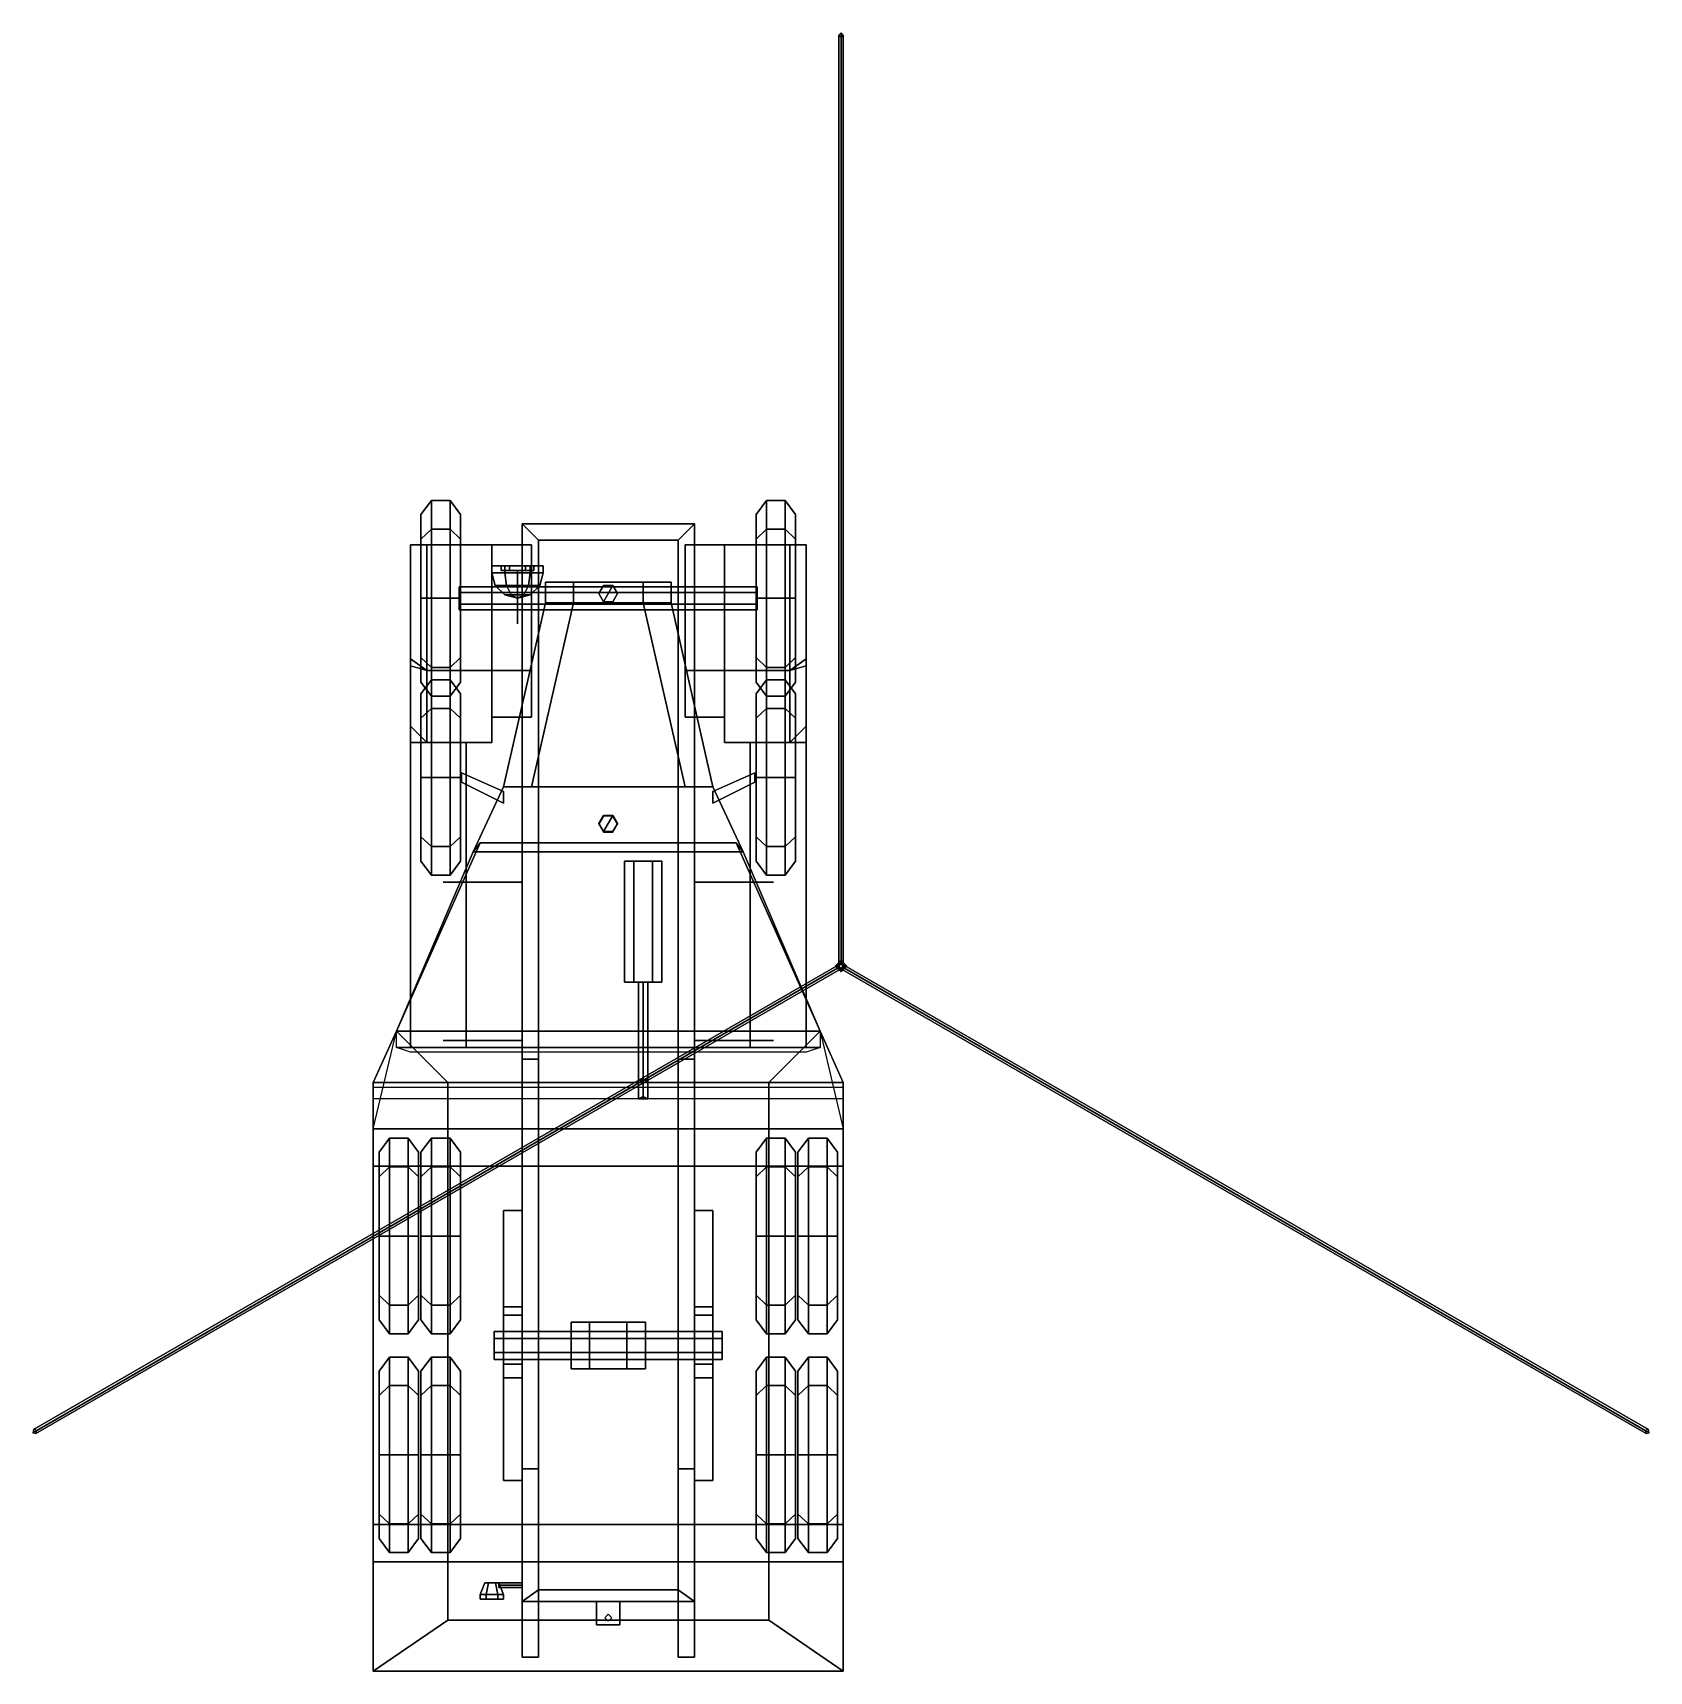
# Model space of a CAD drawing. Header units: millimetres. Extents: x -2.47 to 4.47, y -3.03 to 4.01.
import ezdxf

# ---------------------------------------------------------------- set-up
doc = ezdxf.new("R2010")
doc.units = ezdxf.units.MM
for name, color, linetype in [('balancier', 5, 'Continuous'), ('mudguards', 6, 'Continuous'), ('wheels', 2, 'Continuous')]:
    doc.layers.add(name, color=color, linetype=linetype)

msp = doc.modelspace()

# ---------------------------------------------------------------- linework, layer by layer
for points in [[(1, 4.01), (0.99, 4), (0.99, 0, 8), (1, 0.017, 7.986)], [(0.99, 4), (1, 3.99), (1, 0.0171, 7.9459), (0.99, 0, 8)], [(1.01, 4), (1, 4.01), (1, 0.017, 7.986), (1.01, 0, 8)], [(1, 3.99), (1.01, 4), (1.01, 0, 8), (1, 0.0171, 7.9459)], [(0.37, 1.9, 0.64), (0.37, 1.9, 0.48), (-0.37, 1.9, 0.48), (-0.37, 1.9, 0.64)], [(-0.37, 1.9, 0.48), (-0.37, -2.16, 0.48), (-0.37, -2.16, 0.64), (-0.37, 1.9, 0.64)], [(-0.3, 1.83, 0.48), (-0.3, -2.16, 0.48), (-0.37, -2.16, 0.48), (-0.37, 1.9, 0.48)], [(0.37, 1.9, 0.48), (0.3, 1.83, 0.48), (-0.3, 1.83, 0.48), (-0.37, 1.9, 0.48)], [(-0.37, 1.9, 0.64), (-0.3, 1.83, 0.64), (0.3, 1.83, 0.64), (0.37, 1.9, 0.64)], [(-0.37, 1.9, 0.64), (-0.37, -0.4, 0.64), (-0.3, -0.4, 0.64), (-0.3, 1.83, 0.64)], [(0.37, 1.9, 0.48), (0.37, -2.16, 0.48), (0.3, -2.16, 0.48), (0.3, 1.83, 0.48)], [(0.3, 1.83, 0.64), (0.3, -0.4, 0.64), (0.37, -0.4, 0.64), (0.37, 1.9, 0.64)], [(0.37, -2.16, 0.64), (0.37, -2.16, 0.48), (0.37, 1.9, 0.48), (0.37, 1.9, 0.64)], [(-0.3, 1.83, 0.64), (-0.3, 1.83, 0.48), (0.3, 1.83, 0.48), (0.3, 1.83, 0.64)], [(-0.3, -2.16, 0.64), (-0.3, -2.16, 0.48), (-0.3, 1.83, 0.48), (-0.3, 1.83, 0.64)], [(0.3, 1.83, 0.48), (0.3, -2.16, 0.48), (0.3, -2.16, 0.64), (0.3, 1.83, 0.64)], [(-0.335, 1.72, 0.9947), (-0.445, 1.72, 0.9947), (-0.5, 1.72, 1.09), (-0.28, 1.72, 1.09)], [(-0.5, 1.72, 1.09), (-0.445, 1.72, 0.9947), (-0.445, 1.69, 0.9947), (-0.5, 1.69, 1.09)], [(-0.28, 1.72, 1.09), (-0.5, 1.72, 1.09), (-0.445, 1.72, 1.1853), (-0.335, 1.72, 1.1853)], [(-0.445, 1.72, 1.1853), (-0.5, 1.72, 1.09), (-0.5, 1.69, 1.09), (-0.445, 1.69, 1.1853)], [(-0.4853, 1.635, 1.09), (-0.5, 1.69, 1.09), (-0.445, 1.69, 0.9947), (-0.4376, 1.635, 1.0075)], [(-0.4376, 1.635, 1.1725), (-0.445, 1.69, 1.1853), (-0.5, 1.69, 1.09), (-0.4853, 1.635, 1.09)], [(-0.46, 1.72, 0.92), (-0.32, 1.72, 0.92), (-0.355, 1.72, 0.8594), (-0.425, 1.72, 0.8594)], [(-0.46, 1.72, 0.92), (-0.425, 1.72, 0.8594), (-0.425, 1.7, 0.8594), (-0.46, 1.7, 0.92)], [(-0.425, 1.72, 0.9806), (-0.355, 1.72, 0.9806), (-0.32, 1.72, 0.92), (-0.46, 1.72, 0.92)], [(-0.425, 1.72, 0.9806), (-0.46, 1.72, 0.92), (-0.46, 1.7, 0.92), (-0.425, 1.7, 0.9806)], [(-0.32, 1.7, 0.92), (-0.46, 1.7, 0.92), (-0.425, 1.7, 0.8594), (-0.355, 1.7, 0.8594)], [(-0.355, 1.7, 0.9806), (-0.425, 1.7, 0.9806), (-0.46, 1.7, 0.92), (-0.32, 1.7, 0.92)], [(-0.445, 1.72, 0.9947), (-0.335, 1.72, 0.9947), (-0.335, 1.69, 0.9947), (-0.445, 1.69, 0.9947)], [(-0.335, 1.72, 1.1853), (-0.445, 1.72, 1.1853), (-0.445, 1.69, 1.1853), (-0.335, 1.69, 1.1853)], [(-0.4376, 1.635, 1.0075), (-0.445, 1.69, 0.9947), (-0.335, 1.69, 0.9947), (-0.3424, 1.635, 1.0075)], [(-0.3424, 1.635, 1.1725), (-0.335, 1.69, 1.1853), (-0.445, 1.69, 1.1853), (-0.4376, 1.635, 1.1725)], [(-0.425, 1.72, 0.8594), (-0.355, 1.72, 0.8594), (-0.355, 1.7, 0.8594), (-0.425, 1.7, 0.8594)], [(-0.355, 1.72, 0.9806), (-0.425, 1.72, 0.9806), (-0.425, 1.7, 0.9806), (-0.355, 1.7, 0.9806)], [(-0.355, 1.72, 0.8594), (-0.32, 1.72, 0.92), (-0.32, 1.7, 0.92), (-0.355, 1.7, 0.8594)], [(-0.32, 1.72, 0.92), (-0.355, 1.72, 0.9806), (-0.355, 1.7, 0.9806), (-0.32, 1.7, 0.92)], [(-0.3424, 1.635, 1.0075), (-0.335, 1.69, 0.9947), (-0.28, 1.69, 1.09), (-0.2947, 1.635, 1.09)], [(-0.2947, 1.635, 1.09), (-0.28, 1.69, 1.09), (-0.335, 1.69, 1.1853), (-0.3424, 1.635, 1.1725)], [(-0.335, 1.72, 0.9947), (-0.28, 1.72, 1.09), (-0.28, 1.69, 1.09), (-0.335, 1.69, 0.9947)], [(-0.28, 1.72, 1.09), (-0.335, 1.72, 1.1853), (-0.335, 1.69, 1.1853), (-0.28, 1.69, 1.09)], [(-0.445, 1.5947, 1.09), (-0.4853, 1.635, 1.09), (-0.4376, 1.635, 1.0075), (-0.4175, 1.5947, 1.0424)], [(-0.4175, 1.5947, 1.1376), (-0.4376, 1.635, 1.1725), (-0.4853, 1.635, 1.09), (-0.445, 1.5947, 1.09)], [(-0.4175, 1.5947, 1.0424), (-0.4376, 1.635, 1.0075), (-0.3424, 1.635, 1.0075), (-0.3625, 1.5947, 1.0424)], [(-0.3625, 1.5947, 1.1376), (-0.3424, 1.635, 1.1725), (-0.4376, 1.635, 1.1725), (-0.4175, 1.5947, 1.1376)], [(-0.3625, 1.5947, 1.0424), (-0.3424, 1.635, 1.0075), (-0.2947, 1.635, 1.09), (-0.335, 1.5947, 1.09)], [(-0.335, 1.5947, 1.09), (-0.2947, 1.635, 1.09), (-0.3424, 1.635, 1.1725), (-0.3625, 1.5947, 1.1376)], [(-0.27, 1.65, 0.64), (-0.27, 1.65, 1.19), (0.27, 1.65, 1.19), (0.27, 1.65, 0.64)], [(-0.27, 1.56, 0.64), (-0.27, 1.56, 1.19), (-0.27, 1.65, 1.19), (-0.27, 1.65, 0.64)], [(0.27, 1.65, 0.64), (0.27, 1.56, 0.64), (-0.27, 1.56, 0.64), (-0.27, 1.65, 0.64)], [(-0.27, 1.65, 1.19), (-0.15, 1.65, 1.28), (0.15, 1.65, 1.28), (0.27, 1.65, 1.19)], [(-0.27, 1.56, 1.19), (-0.15, 1.56, 1.28), (-0.15, 1.65, 1.28), (-0.27, 1.65, 1.19)], [(-0.15, 1.65, 1.28), (-0.15, 1.56, 1.28), (0.15, 1.56, 1.28), (0.15, 1.65, 1.28)], [(-0.02, 1.6346, 1.3), (-0.04, 1.6, 1.3), (-0.02, 1.5654, 1.3), (0.02, 1.6346, 1.3)], [(-0.02, 1.6346, 1.28), (-0.04, 1.6, 1.28), (-0.04, 1.6, 1.3), (-0.02, 1.6346, 1.3)], [(0.02, 1.6346, 1.3), (-0.02, 1.5654, 1.3), (0.02, 1.5654, 1.3), (0.04, 1.6, 1.3)], [(0.02, 1.6346, 1.28), (-0.02, 1.6346, 1.28), (-0.02, 1.6346, 1.3), (0.02, 1.6346, 1.3)], [(0.04, 1.6, 1.28), (0.02, 1.6346, 1.28), (0.02, 1.6346, 1.3), (0.04, 1.6, 1.3)], [(0.15, 1.65, 1.28), (0.15, 1.56, 1.28), (0.27, 1.56, 1.19), (0.27, 1.65, 1.19)], [(0.27, 1.65, 1.19), (0.27, 1.56, 1.19), (0.27, 1.56, 0.64), (0.27, 1.65, 0.64)], [(-0.45, 0.77, 0.64), (-0.45, 0.77, 1.19), (-0.27, 1.56, 1.19), (-0.27, 1.56, 0.64)], [(0.27, 1.56, 0.64), (0.45, 0.77, 0.64), (-0.45, 0.77, 0.64), (-0.27, 1.56, 0.64)], [(-0.45, 0.77, 1.19), (-0.33, 0.77, 1.3), (-0.15, 1.56, 1.28), (-0.27, 1.56, 1.19)], [(-0.39, 1.58, 1.09), (-0.445, 1.5947, 1.09), (-0.4175, 1.5947, 1.0424), (-0.39, 1.58, 1.09)], [(-0.39, 1.58, 1.09), (-0.4175, 1.5947, 1.1376), (-0.445, 1.5947, 1.09), (-0.39, 1.58, 1.09)], [(-0.39, 1.58, 1.09), (-0.4175, 1.5947, 1.0424), (-0.3625, 1.5947, 1.0424), (-0.39, 1.58, 1.09)], [(-0.39, 1.58, 1.09), (-0.3625, 1.5947, 1.1376), (-0.4175, 1.5947, 1.1376), (-0.39, 1.58, 1.09)], [(-0.39, 1.58, 1.09), (-0.3625, 1.5947, 1.0424), (-0.335, 1.5947, 1.09), (-0.39, 1.58, 1.09)], [(-0.39, 1.58, 1.09), (-0.335, 1.5947, 1.09), (-0.3625, 1.5947, 1.1376), (-0.39, 1.58, 1.09)], [(-0.15, 1.56, 1.28), (-0.33, 0.77, 1.3), (0.33, 0.77, 1.3), (0.15, 1.56, 1.28)], [(-0.04, 1.6, 1.28), (-0.02, 1.5654, 1.28), (-0.02, 1.5654, 1.3), (-0.04, 1.6, 1.3)], [(-0.02, 1.5654, 1.28), (0.02, 1.5654, 1.28), (0.02, 1.5654, 1.3), (-0.02, 1.5654, 1.3)], [(0.02, 1.5654, 1.28), (0.04, 1.6, 1.28), (0.04, 1.6, 1.3), (0.02, 1.5654, 1.3)], [(0.15, 1.56, 1.28), (0.33, 0.77, 1.3), (0.45, 0.77, 1.19), (0.27, 1.56, 1.19)], [(0.27, 1.56, 1.19), (0.45, 0.77, 1.19), (0.45, 0.77, 0.64), (0.27, 1.56, 0.64)], [(-0.63, 0.83, 0.96), (-0.63, 0.79, 1.01), (-0.45, 0.7, 1.01), (-0.45, 0.75, 0.96)], [(-0.45, 0.75, 0.91), (-0.45, 0.7, 0.89), (-0.63, 0.79, 0.89), (-0.63, 0.83, 0.91)], [(-0.45, 0.75, 0.96), (-0.45, 0.75, 0.91), (-0.63, 0.83, 0.91), (-0.63, 0.83, 0.96)], [(-0.63, 0.79, 1.01), (-0.63, 0.79, 0.89), (-0.45, 0.7, 0.89), (-0.45, 0.7, 1.01)], [(0.63, 0.83, 0.91), (0.63, 0.79, 0.89), (0.45, 0.7, 0.89), (0.45, 0.75, 0.91)], [(0.63, 0.83, 0.96), (0.63, 0.83, 0.91), (0.45, 0.75, 0.91), (0.45, 0.75, 0.96)], [(0.45, 0.75, 0.96), (0.45, 0.7, 1.01), (0.63, 0.79, 1.01), (0.63, 0.83, 0.96)], [(0.45, 0.7, 1.01), (0.45, 0.7, 0.89), (0.63, 0.79, 0.89), (0.63, 0.79, 1.01)], [(-0.58, 0.49, 0.64), (-0.58, 0.49, 1.34), (-0.45, 0.77, 1.3), (-0.45, 0.77, 0.64)], [(0.45, 0.77, 0.64), (0.58, 0.49, 0.64), (-0.58, 0.49, 0.64), (-0.45, 0.77, 0.64)], [(-0.45, 0.77, 1.3), (-0.58, 0.49, 1.34), (0.58, 0.49, 1.34), (0.45, 0.77, 1.3)], [(-0.45, 0.77, 1.19), (-0.45, 0.77, 1.3), (0.45, 0.77, 1.3), (0.45, 0.77, 1.19)], [(0.45, 0.77, 1.3), (0.58, 0.49, 1.34), (0.58, 0.49, 0.64), (0.45, 0.77, 0.64)], [(-0.02, 0.6443, 1.3152), (-0.04, 0.61, 1.32), (-0.04, 0.6128, 1.3398), (-0.02, 0.6471, 1.335)], [(-0.02, 0.6471, 1.335), (-0.04, 0.6128, 1.3398), (-0.02, 0.5785, 1.3446), (0.02, 0.6471, 1.335)], [(0.02, 0.6443, 1.3152), (-0.02, 0.6443, 1.3152), (-0.02, 0.6471, 1.335), (0.02, 0.6471, 1.335)], [(0.02, 0.6471, 1.335), (-0.02, 0.5785, 1.3446), (0.02, 0.5785, 1.3446), (0.04, 0.6128, 1.3398)], [(0.04, 0.61, 1.32), (0.02, 0.6443, 1.3152), (0.02, 0.6471, 1.335), (0.04, 0.6128, 1.3398)], [(-0.04, 0.61, 1.32), (-0.02, 0.5757, 1.3248), (-0.02, 0.5785, 1.3446), (-0.04, 0.6128, 1.3398)], [(-0.02, 0.5757, 1.3248), (0.02, 0.5757, 1.3248), (0.02, 0.5785, 1.3446), (-0.02, 0.5785, 1.3446)], [(0.02, 0.5757, 1.3248), (0.04, 0.61, 1.32), (0.04, 0.6128, 1.3398), (0.02, 0.5785, 1.3446)], [(-0.58, 0.49, 1.75), (-0.91, -0.28, 1.75), (-0.91, -0.28, 1.85), (-0.55, 0.53, 1.79)], [(-0.91, -0.28, 1.85), (0.91, -0.28, 1.85), (0.55, 0.53, 1.79), (-0.55, 0.53, 1.79)], [(-0.55, 0.53, 1.79), (0.55, 0.53, 1.79), (0.58, 0.49, 1.75), (-0.58, 0.49, 1.75)], [(0.55, 0.53, 1.79), (0.91, -0.28, 1.85), (0.91, -0.28, 1.75), (0.58, 0.49, 1.75)], [(-0.91, -0.28, 1.3), (-0.91, -0.28, 1.75), (-0.58, 0.49, 1.75), (-0.58, 0.49, 1.3)], [(-0.91, -0.28, 0.64), (-0.91, -0.28, 1.3), (-0.58, 0.49, 1.3), (-0.58, 0.49, 0.64)], [(0.58, 0.49, 0.64), (0.91, -0.28, 0.64), (-0.91, -0.28, 0.64), (-0.58, 0.49, 0.64)], [(-0.58, 0.49, 1.34), (-0.58, 0.49, 1.75), (0.58, 0.49, 1.75), (0.58, 0.49, 1.34)], [(0.58, 0.49, 0.64), (0.58, 0.49, 1.34), (-0.58, 0.49, 1.34), (-0.58, 0.49, 0.64)], [(0.19, 0.45, 0.3407), (0.11, 0.45, 0.3407), (0.07, 0.45, 0.41), (0.23, 0.45, 0.41)], [(0.07, 0.45, 0.41), (0.11, 0.45, 0.3407), (0.11, -0.07, 0.3407), (0.07, -0.07, 0.41)], [(0.23, 0.45, 0.41), (0.07, 0.45, 0.41), (0.11, 0.45, 0.4793), (0.19, 0.45, 0.4793)], [(0.11, 0.45, 0.4793), (0.07, 0.45, 0.41), (0.07, -0.07, 0.41), (0.11, -0.07, 0.4793)], [(0.11, 0.45, 0.3407), (0.19, 0.45, 0.3407), (0.19, -0.07, 0.3407), (0.11, -0.07, 0.3407)], [(0.19, 0.45, 0.4793), (0.11, 0.45, 0.4793), (0.11, -0.07, 0.4793), (0.19, -0.07, 0.4793)], [(0.19, 0.45, 0.3407), (0.23, 0.45, 0.41), (0.23, -0.07, 0.41), (0.19, -0.07, 0.3407)], [(0.23, 0.45, 0.41), (0.19, 0.45, 0.4793), (0.19, -0.07, 0.4793), (0.23, -0.07, 0.41)], [(0.58, 0.49, 1.75), (0.91, -0.28, 1.75), (0.91, -0.28, 1.3), (0.58, 0.49, 1.3)], [(0.58, 0.49, 1.3), (0.91, -0.28, 1.3), (0.91, -0.28, 0.64), (0.58, 0.49, 0.64)], [(-2.4691, -1.9913), (-2.4728, -2.005), (0.9853, -0.0085, 7.986), (0.995, 0.0087, 8)], [(-2.4554, -1.995), (-2.4691, -1.9913), (0.995, 0.0087, 8), (0.9852, -0.0085, 7.9459)], [(1, 0.025), (0.975, 0), (0.99, 0, 15), (1, 0.01, 15)], [(0.975, 0), (1, -0.025), (1, -0.01, 15), (0.99, 0, 15)], [(1, 0.01, 15), (0.99, 0, 15), (1, -0.01, 15), (1.01, 0, 15)], [(1.025, 0), (1, 0.025), (1, 0.01, 15), (1.01, 0, 15)], [(1, -0.025), (1.025, 0), (1.01, 0, 15), (1, -0.01, 15)], [(4.4691, -1.9913), (4.4554, -1.995), (1.0148, -0.0085, 7.9459), (1.005, 0.0087, 8)], [(4.4728, -2.005), (4.4691, -1.9913), (1.005, 0.0087, 8), (1.0147, -0.0085, 7.986)], [(-2.4728, -2.005), (-2.4591, -2.0087), (1.005, -0.0087, 8), (0.9853, -0.0085, 7.986)], [(-2.4591, -2.0087), (-2.4554, -1.995), (0.9852, -0.0085, 7.9459), (1.005, -0.0087, 8)], [(0.23, -0.07, 0.41), (0.07, -0.07, 0.41), (0.11, -0.07, 0.3407), (0.19, -0.07, 0.3407)], [(0.19, -0.07, 0.4793), (0.11, -0.07, 0.4793), (0.07, -0.07, 0.41), (0.23, -0.07, 0.41)], [(0.13, -0.07, 0.39), (0.15, -0.07, 0.37), (0.15, -0.49, 0.37), (0.13, -0.49, 0.39)], [(0.15, -0.07, 0.41), (0.13, -0.07, 0.39), (0.13, -0.49, 0.39), (0.15, -0.49, 0.41)], [(0.15, -0.07, 0.37), (0.17, -0.07, 0.39), (0.17, -0.49, 0.39), (0.15, -0.49, 0.37)], [(0.17, -0.07, 0.39), (0.15, -0.07, 0.41), (0.15, -0.49, 0.41), (0.17, -0.49, 0.39)], [(4.4554, -1.995), (4.4591, -2.0087), (0.995, -0.0087, 8), (1.0148, -0.0085, 7.9459)], [(4.4591, -2.0087), (4.4728, -2.005), (1.0147, -0.0085, 7.986), (0.995, -0.0087, 8)], [(0.91, -0.28, 0.48), (1.01, -0.7, 0.48), (-1.01, -0.7, 0.48), (-0.91, -0.28, 0.48)], [(-0.91, -0.28, 0.48), (-1.01, -0.5, 0.48), (-1.01, -0.5, 1.85), (-0.91, -0.28, 1.85)], [(-1.01, -0.5, 1.85), (-0.69, -0.5, 2), (-0.91, -0.28, 1.85)], [(0.91, -0.28, 0.64), (0.91, -0.35, 0.64), (-0.91, -0.35, 0.64), (-0.91, -0.28, 0.64)], [(-0.91, -0.28, 1.85), (-0.69, -0.5, 2), (0.69, -0.5, 2), (0.91, -0.28, 1.85)], [(0.91, -0.28, 1.85), (0.69, -0.5, 2), (1.01, -0.5, 1.85)], [(1.01, -0.5, 1.85), (1.01, -0.5, 0.48), (0.91, -0.28, 0.48), (0.91, -0.28, 1.85)], [(0.91, -0.35, 0.64), (0.85, -0.37, 0.64), (-0.85, -0.37, 0.64), (-0.91, -0.35, 0.64)], [(-0.37, -0.4, 0.79), (-0.37, -2.97, 0.79), (-0.3, -2.97, 0.79), (-0.3, -0.4, 0.79)], [(-0.37, -0.4, 0.64), (-0.37, -2.97, 0.64), (-0.37, -2.97, 0.79), (-0.37, -0.4, 0.79)], [(-0.3, -0.4, 0.79), (-0.3, -0.4, 0.64), (-0.37, -0.4, 0.64), (-0.37, -0.4, 0.79)], [(-0.3, -2.97, 0.79), (-0.3, -2.97, 0.64), (-0.3, -0.4, 0.64), (-0.3, -0.4, 0.79)], [(0.3, -0.4, 0.79), (0.3, -2.97, 0.79), (0.37, -2.97, 0.79), (0.37, -0.4, 0.79)], [(0.3, -0.4, 0.64), (0.3, -2.97, 0.64), (0.3, -2.97, 0.79), (0.3, -0.4, 0.79)], [(0.37, -0.4, 0.79), (0.37, -0.4, 0.64), (0.3, -0.4, 0.64), (0.3, -0.4, 0.79)], [(0.37, -2.97, 0.79), (0.37, -2.97, 0.64), (0.37, -0.4, 0.64), (0.37, -0.4, 0.79)], [(0.13, -0.49, 0.39), (0.15, -0.49, 0.37), (0.15, -0.56, 0.35), (0.13, -0.57, 0.37)], [(0.15, -0.49, 0.41), (0.13, -0.49, 0.39), (0.13, -0.57, 0.37), (0.15, -0.57, 0.39)], [(0.15, -0.49, 0.37), (0.17, -0.49, 0.39), (0.17, -0.57, 0.37), (0.15, -0.56, 0.35)], [(0.17, -0.49, 0.39), (0.15, -0.49, 0.41), (0.15, -0.57, 0.39), (0.17, -0.57, 0.37)], [(-1.01, -0.5, 0.79), (-1.01, -3.03, 0.79), (-1.01, -3.03, 1.85), (-1.01, -0.5, 1.85)], [(-1.01, -0.5, 0.48), (-1.01, -0.7, 0.48), (-1.01, -0.86, 0.79), (-1.01, -0.5, 0.79)], [(-1.01, -0.5, 1.85), (-1.01, -3.03, 1.85), (-0.69, -2.81, 2), (-0.69, -0.5, 2)], [(1.01, -0.52, 0.79), (1.01, -0.57, 0.79), (-1.01, -0.57, 0.79), (-1.01, -0.52, 0.79)], [(-0.69, -0.5, 2), (-0.69, -2.81, 2), (0.69, -2.81, 2), (0.69, -0.5, 2)], [(0.15, -0.57, 0.39), (0.13, -0.57, 0.37), (0.15, -0.56, 0.35), (0.17, -0.57, 0.37)], [(0.69, -2.81, 2), (1.01, -3.03, 1.85), (1.01, -0.5, 1.85), (0.69, -0.5, 2)], [(1.01, -3.03, 1.85), (1.01, -3.03, 0.79), (1.01, -0.5, 0.79), (1.01, -0.5, 1.85)], [(1.01, -0.86, 0.79), (1.01, -0.7, 0.48), (1.01, -0.5, 0.48), (1.01, -0.5, 0.79)], [(-1.01, -0.86, 0.79), (-1.01, -0.7, 0.48), (1.01, -0.7, 0.48), (1.01, -0.86, 0.79)], [(1.01, -0.86, 0.79), (1.01, -2.4, 0.79), (-1.01, -2.4, 0.79), (-1.01, -0.86, 0.79)], [(-0.37, -2.16, 0.55), (-0.37, -2.16, 0.48), (-0.3, -2.16, 0.48), (-0.3, -2.16, 0.55)], [(-0.3, -2.16, 0.55), (-0.3, -2.68, 0.55), (-0.37, -2.73, 0.55), (-0.37, -2.16, 0.55)], [(-0.37, -2.16, 0.55), (-0.37, -2.73, 0.55), (-0.37, -2.73, 0.64), (-0.37, -2.16, 0.64)], [(-0.3, -2.68, 0.64), (-0.3, -2.68, 0.55), (-0.3, -2.16, 0.55), (-0.3, -2.16, 0.64)], [(0.3, -2.16, 0.55), (0.3, -2.16, 0.48), (0.37, -2.16, 0.48), (0.37, -2.16, 0.55)], [(0.37, -2.16, 0.55), (0.37, -2.73, 0.55), (0.3, -2.68, 0.55), (0.3, -2.16, 0.55)], [(0.3, -2.16, 0.55), (0.3, -2.68, 0.55), (0.3, -2.68, 0.64), (0.3, -2.16, 0.64)], [(0.37, -2.73, 0.64), (0.37, -2.73, 0.55), (0.37, -2.16, 0.55), (0.37, -2.16, 0.64)], [(-1.01, -2.4, 0.79), (-1.01, -2.56, 0.48), (-1.01, -3.03, 0.48), (-1.01, -3.03, 0.79)], [(1.01, -2.4, 0.79), (1.01, -2.56, 0.48), (-1.01, -2.56, 0.48), (-1.01, -2.4, 0.79)], [(1.01, -3.03, 0.48), (1.01, -2.56, 0.48), (1.01, -2.4, 0.79), (1.01, -3.03, 0.79)], [(-1.01, -3.03, 0.48), (-1.01, -2.56, 0.48), (1.01, -2.56, 0.48), (1.01, -3.03, 0.48)], [(-0.55, -2.7, 0.58), (-0.525, -2.7, 0.6233), (-0.515, -2.65, 0.606), (-0.53, -2.65, 0.58)], [(-0.525, -2.7, 0.5367), (-0.55, -2.7, 0.58), (-0.53, -2.65, 0.58), (-0.515, -2.65, 0.554)], [(-0.53, -2.65, 0.58), (-0.47, -2.65, 0.58), (-0.485, -2.65, 0.554), (-0.515, -2.65, 0.554)], [(-0.515, -2.65, 0.606), (-0.485, -2.65, 0.606), (-0.47, -2.65, 0.58), (-0.53, -2.65, 0.58)], [(-0.525, -2.7, 0.6233), (-0.475, -2.7, 0.6233), (-0.485, -2.65, 0.606), (-0.515, -2.65, 0.606)], [(-0.475, -2.7, 0.5367), (-0.525, -2.7, 0.5367), (-0.515, -2.65, 0.554), (-0.485, -2.65, 0.554)], [(-0.475, -2.7, 0.6233), (-0.45, -2.7, 0.58), (-0.47, -2.65, 0.58), (-0.485, -2.65, 0.606)], [(-0.45, -2.7, 0.58), (-0.475, -2.7, 0.5367), (-0.485, -2.65, 0.554), (-0.47, -2.65, 0.58)], [(-0.37, -2.65, 0.57), (-0.37, -2.66, 0.56), (-0.47, -2.66, 0.56), (-0.47, -2.65, 0.57)], [(-0.37, -2.66, 0.58), (-0.37, -2.65, 0.57), (-0.47, -2.65, 0.57), (-0.47, -2.66, 0.58)], [(-0.37, -2.66, 0.56), (-0.37, -2.67, 0.57), (-0.47, -2.67, 0.57), (-0.47, -2.66, 0.56)], [(-0.37, -2.67, 0.57), (-0.37, -2.66, 0.58), (-0.47, -2.66, 0.58), (-0.47, -2.67, 0.57)], [(-0.55, -2.7, 0.58), (-0.525, -2.7, 0.5367), (-0.525, -2.72, 0.5367), (-0.55, -2.72, 0.58)], [(-0.525, -2.7, 0.6233), (-0.55, -2.7, 0.58), (-0.55, -2.72, 0.58), (-0.525, -2.72, 0.6233)], [(-0.45, -2.72, 0.58), (-0.55, -2.72, 0.58), (-0.525, -2.72, 0.5367), (-0.475, -2.72, 0.5367)], [(-0.475, -2.72, 0.6233), (-0.525, -2.72, 0.6233), (-0.55, -2.72, 0.58), (-0.45, -2.72, 0.58)], [(-0.525, -2.7, 0.5367), (-0.475, -2.7, 0.5367), (-0.475, -2.72, 0.5367), (-0.525, -2.72, 0.5367)], [(-0.475, -2.7, 0.6233), (-0.525, -2.7, 0.6233), (-0.525, -2.72, 0.6233), (-0.475, -2.72, 0.6233)], [(-0.475, -2.7, 0.5367), (-0.45, -2.7, 0.58), (-0.45, -2.72, 0.58), (-0.475, -2.72, 0.5367)], [(-0.45, -2.7, 0.58), (-0.475, -2.7, 0.6233), (-0.475, -2.72, 0.6233), (-0.45, -2.72, 0.58)], [(-0.3, -2.68, 0.64), (-0.37, -2.73, 0.64), (0.37, -2.73, 0.64), (0.3, -2.68, 0.64)], [(0.3, -2.68, 0.55), (0.37, -2.73, 0.55), (-0.37, -2.73, 0.55), (-0.3, -2.68, 0.55)], [(-0.37, -2.73, 0.64), (-0.37, -2.73, 0.55), (0.37, -2.73, 0.55), (0.37, -2.73, 0.64)], [(-0.3, -2.73, 0.64), (-0.3, -2.97, 0.64), (-0.37, -2.97, 0.64), (-0.37, -2.73, 0.64)], [(0.3, -2.68, 0.64), (0.3, -2.68, 0.55), (-0.3, -2.68, 0.55), (-0.3, -2.68, 0.64)], [(-0.05, -2.73, 0.56), (0.05, -2.73, 0.56), (0.05, -2.83, 0.56), (-0.05, -2.83, 0.56)], [(0.05, -2.73, 0.56), (-0.05, -2.73, 0.56), (-0.05, -2.83, 0.56), (0.05, -2.83, 0.56)], [(-0.05, -2.73, 0.63), (0.05, -2.73, 0.63), (0.05, -2.83, 0.63), (-0.05, -2.83, 0.63)], [(0.05, -2.73, 0.63), (-0.05, -2.73, 0.63), (-0.05, -2.83, 0.63), (0.05, -2.83, 0.63)], [(0.37, -2.73, 0.64), (0.37, -2.97, 0.64), (0.3, -2.97, 0.64), (0.3, -2.73, 0.64)], [(-0.69, -2.81, 2), (-1.01, -3.03, 1.85), (1.01, -3.03, 1.85), (0.69, -2.81, 2)], [(0, -2.785, 0.51), (-0.015, -2.8, 0.51), (-0.015, -2.8, 0.63), (0, -2.785, 0.63)], [(0, -2.785, 0.51), (0.015, -2.8, 0.51), (0, -2.815, 0.51), (-0.015, -2.8, 0.51)], [(-0.015, -2.8, 0.51), (0, -2.815, 0.51), (0, -2.815, 0.63), (-0.015, -2.8, 0.63)], [(0.015, -2.8, 0.51), (0, -2.785, 0.51), (0, -2.785, 0.63), (0.015, -2.8, 0.63)], [(0, -2.815, 0.51), (0.015, -2.8, 0.51), (0.015, -2.8, 0.63), (0, -2.815, 0.63)], [(-0.37, -2.97, 0.79), (-0.37, -2.97, 0.64), (-0.3, -2.97, 0.64), (-0.3, -2.97, 0.79)], [(0.3, -2.97, 0.79), (0.3, -2.97, 0.64), (0.37, -2.97, 0.64), (0.37, -2.97, 0.79)], [(-1.01, -3.03, 1.85), (-1.01, -3.03, 0.48), (1.01, -3.03, 0.48), (1.01, -3.03, 1.85)]]:
    msp.add_3dface(points)
at = {"layer": 'balancier'}
for points in [[(-0.37, -1.05, 0.24), (-0.37, -2.21, 0.24), (-0.45, -2.21, 0.24), (-0.45, -1.05, 0.24)], [(-0.37, -1.05, 0.42), (-0.37, -1.05, 0.24), (-0.45, -1.05, 0.24), (-0.45, -1.05, 0.42)], [(-0.45, -1.05, 0.42), (-0.45, -1.05, 0.24), (-0.45, -1.43, 0.24), (-0.45, -1.465, 0.42)], [(-0.37, -1.465, 0.42), (-0.37, -1.05, 0.42), (-0.45, -1.05, 0.42), (-0.45, -1.465, 0.42)], [(-0.37, -1.43, 0.24), (-0.37, -1.05, 0.24), (-0.37, -1.05, 0.42), (-0.37, -1.465, 0.42)], [(0.45, -1.05, 0.24), (0.45, -2.21, 0.24), (0.37, -2.21, 0.24), (0.37, -1.05, 0.24)], [(0.45, -1.05, 0.42), (0.45, -1.05, 0.24), (0.37, -1.05, 0.24), (0.37, -1.05, 0.42)], [(0.37, -1.05, 0.42), (0.37, -1.05, 0.24), (0.37, -1.43, 0.24), (0.37, -1.465, 0.42)], [(0.45, -1.465, 0.42), (0.45, -1.05, 0.42), (0.37, -1.05, 0.42), (0.37, -1.465, 0.42)], [(0.45, -1.43, 0.24), (0.45, -1.05, 0.24), (0.45, -1.05, 0.42), (0.45, -1.465, 0.42)], [(-0.45, -1.43, 0.24), (-0.45, -1.83, 0.24), (-0.45, -1.71, 0.6), (-0.45, -1.5, 0.6)], [(-0.37, -1.5, 0.6), (-0.37, -1.465, 0.42), (-0.45, -1.465, 0.42), (-0.45, -1.5, 0.6)], [(-0.37, -1.71, 0.6), (-0.37, -1.83, 0.24), (-0.37, -1.43, 0.24), (-0.37, -1.5, 0.6)], [(0.37, -1.43, 0.24), (0.37, -1.83, 0.24), (0.37, -1.71, 0.6), (0.37, -1.5, 0.6)], [(0.45, -1.5, 0.6), (0.45, -1.465, 0.42), (0.37, -1.465, 0.42), (0.37, -1.5, 0.6)], [(0.45, -1.71, 0.6), (0.45, -1.83, 0.24), (0.45, -1.43, 0.24), (0.45, -1.5, 0.6)], [(-0.45, -1.5, 0.6), (-0.45, -1.71, 0.6), (-0.37, -1.71, 0.6), (-0.37, -1.5, 0.6)], [(-0.16, -1.53, 0.37), (-0.08, -1.53, 0.2314), (-0.08, -1.73, 0.2314), (-0.16, -1.73, 0.37)], [(-0.08, -1.53, 0.5086), (-0.16, -1.53, 0.37), (-0.16, -1.73, 0.37), (-0.08, -1.73, 0.5086)], [(0.08, -1.53, 0.2314), (-0.08, -1.53, 0.2314), (-0.16, -1.53, 0.37), (0.16, -1.53, 0.37)], [(0.16, -1.53, 0.37), (-0.16, -1.53, 0.37), (-0.08, -1.53, 0.5086), (0.08, -1.53, 0.5086)], [(-0.08, -1.53, 0.2314), (0.08, -1.53, 0.2314), (0.08, -1.73, 0.2314), (-0.08, -1.73, 0.2314)], [(0.08, -1.53, 0.5086), (-0.08, -1.53, 0.5086), (-0.08, -1.73, 0.5086), (0.08, -1.73, 0.5086)], [(0.08, -1.53, 0.2314), (0.16, -1.53, 0.37), (0.16, -1.73, 0.37), (0.08, -1.73, 0.2314)], [(0.16, -1.53, 0.37), (0.08, -1.53, 0.5086), (0.08, -1.73, 0.5086), (0.16, -1.73, 0.37)], [(0.37, -1.5, 0.6), (0.37, -1.71, 0.6), (0.45, -1.71, 0.6), (0.45, -1.5, 0.6)], [(-0.49, -1.6, 0.318), (-0.49, -1.66, 0.318), (-0.49, -1.69, 0.37), (-0.49, -1.57, 0.37)], [(-0.49, -1.57, 0.37), (-0.49, -1.69, 0.37), (-0.49, -1.66, 0.422), (-0.49, -1.6, 0.422)], [(0.49, -1.57, 0.37), (0.49, -1.6, 0.318), (-0.49, -1.6, 0.318), (-0.49, -1.57, 0.37)], [(0.49, -1.6, 0.422), (0.49, -1.57, 0.37), (-0.49, -1.57, 0.37), (-0.49, -1.6, 0.422)], [(0.49, -1.6, 0.318), (0.49, -1.66, 0.318), (-0.49, -1.66, 0.318), (-0.49, -1.6, 0.318)], [(0.49, -1.66, 0.422), (0.49, -1.6, 0.422), (-0.49, -1.6, 0.422), (-0.49, -1.66, 0.422)], [(0.49, -1.69, 0.37), (0.49, -1.66, 0.318), (0.49, -1.6, 0.318), (0.49, -1.57, 0.37)], [(0.49, -1.66, 0.422), (0.49, -1.69, 0.37), (0.49, -1.57, 0.37), (0.49, -1.6, 0.422)], [(0.49, -1.66, 0.318), (0.49, -1.69, 0.37), (-0.49, -1.69, 0.37), (-0.49, -1.66, 0.318)], [(0.49, -1.69, 0.37), (0.49, -1.66, 0.422), (-0.49, -1.66, 0.422), (-0.49, -1.69, 0.37)], [(-0.45, -1.71, 0.6), (-0.45, -1.77, 0.42), (-0.37, -1.77, 0.42), (-0.37, -1.71, 0.6)], [(0.16, -1.73, 0.37), (-0.16, -1.73, 0.37), (-0.08, -1.73, 0.2314), (0.08, -1.73, 0.2314)], [(0.08, -1.73, 0.5086), (-0.08, -1.73, 0.5086), (-0.16, -1.73, 0.37), (0.16, -1.73, 0.37)], [(0.37, -1.71, 0.6), (0.37, -1.77, 0.42), (0.45, -1.77, 0.42), (0.45, -1.71, 0.6)], [(-0.45, -1.83, 0.24), (-0.45, -2.21, 0.24), (-0.45, -2.21, 0.42), (-0.45, -1.77, 0.42)], [(-0.45, -1.77, 0.42), (-0.45, -2.21, 0.42), (-0.37, -2.21, 0.42), (-0.37, -1.77, 0.42)], [(-0.37, -2.21, 0.42), (-0.37, -2.21, 0.24), (-0.37, -1.83, 0.24), (-0.37, -1.77, 0.42)], [(0.37, -1.83, 0.24), (0.37, -2.21, 0.24), (0.37, -2.21, 0.42), (0.37, -1.77, 0.42)], [(0.37, -1.77, 0.42), (0.37, -2.21, 0.42), (0.45, -2.21, 0.42), (0.45, -1.77, 0.42)], [(0.45, -2.21, 0.42), (0.45, -2.21, 0.24), (0.45, -1.83, 0.24), (0.45, -1.77, 0.42)], [(-0.45, -2.21, 0.42), (-0.45, -2.21, 0.24), (-0.37, -2.21, 0.24), (-0.37, -2.21, 0.42)], [(0.37, -2.21, 0.42), (0.37, -2.21, 0.24), (0.45, -2.21, 0.24), (0.45, -2.21, 0.42)]]:
    msp.add_3dface(points, dxfattribs=at)
at = {"layer": 'mudguards'}
for points in [[(-0.85, 1.81, 0.93), (-0.78, 1.81, 1), (-0.78, 1.27, 1), (-0.85, 1.29, 0.93)], [(-0.78, 1.81, 1), (-0.85, 1.81, 0.93), (-0.85, 1.29, 0.93), (-0.78, 1.27, 1)], [(-0.78, 1.81, 1), (-0.5, 1.81, 1), (-0.5, 1.27, 1), (-0.78, 1.27, 1)], [(-0.5, 1.81, 1), (-0.78, 1.81, 1), (-0.78, 1.27, 1), (-0.5, 1.27, 1)], [(-0.5, 1.81, 1), (-0.33, 1.81, 0.65), (-0.33, 1.27, 0.65), (-0.5, 1.27, 1)], [(-0.33, 1.81, 0.65), (-0.5, 1.81, 1), (-0.5, 1.27, 1), (-0.33, 1.27, 0.65)], [(0.5, 1.81, 1), (0.33, 1.81, 0.65), (0.33, 1.27, 0.65), (0.5, 1.27, 1)], [(0.33, 1.81, 0.65), (0.5, 1.81, 1), (0.5, 1.27, 1), (0.33, 1.27, 0.65)], [(0.5, 1.81, 1), (0.78, 1.81, 1), (0.78, 1.27, 1), (0.5, 1.27, 1)], [(0.78, 1.81, 1), (0.5, 1.81, 1), (0.5, 1.27, 1), (0.78, 1.27, 1)], [(0.78, 1.81, 1), (0.85, 1.81, 0.93), (0.85, 1.29, 0.93), (0.78, 1.27, 1)], [(0.85, 1.81, 0.93), (0.78, 1.81, 1), (0.78, 1.27, 1), (0.85, 1.29, 0.93)], [(-0.39, 1.7, 0.77), (-0.39, 1.7, 1), (-0.39, 1.6, 1.04), (-0.39, 1.47, 0.77)], [(-0.39, 1.7, 1), (-0.39, 1.7, 0.77), (-0.39, 1.47, 0.77), (-0.39, 1.6, 1.04)], [(-0.85, 1.32, 0.93), (-0.78, 1.27, 1), (-0.78, 0.96, 0.45), (-0.85, 1.03, 0.42)], [(-0.78, 1.27, 1), (-0.85, 1.32, 0.93), (-0.85, 1.03, 0.42), (-0.78, 0.96, 0.45)], [(-0.5, 1.27, 1), (-0.78, 1.27, 1), (-0.78, 0.96, 0.45), (-0.5, 0.96, 0.45)], [(-0.78, 1.27, 1), (-0.5, 1.27, 1), (-0.5, 0.96, 0.45), (-0.78, 0.96, 0.45)], [(-0.33, 1.27, 0.65), (-0.5, 1.27, 1), (-0.5, 1.07, 0.65), (-0.33, 1.07, 0.65)], [(-0.5, 1.27, 1), (-0.33, 1.27, 0.65), (-0.33, 1.07, 0.65), (-0.5, 1.07, 0.65)], [(0.5, 1.27, 1), (0.33, 1.27, 0.65), (0.33, 1.07, 0.65), (0.5, 1.07, 0.65)], [(0.33, 1.27, 0.65), (0.5, 1.27, 1), (0.5, 1.07, 0.65), (0.33, 1.07, 0.65)], [(0.78, 1.27, 1), (0.5, 1.27, 1), (0.5, 0.96, 0.45), (0.78, 0.96, 0.45)], [(0.5, 1.27, 1), (0.78, 1.27, 1), (0.78, 0.96, 0.45), (0.5, 0.96, 0.45)], [(0.85, 1.32, 0.93), (0.78, 1.27, 1), (0.78, 0.96, 0.45), (0.85, 1.03, 0.42)], [(0.78, 1.27, 1), (0.85, 1.32, 0.93), (0.85, 1.03, 0.42), (0.78, 0.96, 0.45)], [(-0.85, 0.96, 0.45), (-0.85, 1.03, 0.42), (-0.85, -0.35, 0.42), (-0.85, -0.35, 0.45)], [(-0.85, 1.03, 0.42), (-0.85, 0.96, 0.45), (-0.85, -0.35, 0.45), (-0.85, -0.35, 0.42)], [(0.85, 1.03, 0.42), (0.85, 0.96, 0.45), (0.85, -0.35, 0.45), (0.85, -0.35, 0.42)], [(0.85, 0.96, 0.45), (0.85, 1.03, 0.42), (0.85, -0.35, 0.42), (0.85, -0.35, 0.45)], [(-0.85, 0.96, 0.45), (-0.61, 0.96, 0.45), (-0.61, -0.35, 0.45), (-0.85, -0.35, 0.45)], [(-0.61, 0.96, 0.45), (-0.85, 0.96, 0.45), (-0.85, -0.35, 0.45), (-0.61, -0.35, 0.45)], [(0.61, 0.96, 0.45), (0.85, 0.96, 0.45), (0.85, -0.35, 0.45), (0.61, -0.35, 0.45)], [(0.85, 0.96, 0.45), (0.61, 0.96, 0.45), (0.61, -0.35, 0.45), (0.85, -0.35, 0.45)], [(-0.71, 0.36, 0.45), (-0.37, 0.36, 0.45), (-0.37, 0.36, 0.61), (-0.5, 0.36, 0.61)], [(-0.37, 0.36, 0.45), (-0.71, 0.36, 0.45), (-0.5, 0.36, 0.61), (-0.37, 0.36, 0.61)], [(0.71, 0.36, 0.45), (0.37, 0.36, 0.45), (0.37, 0.36, 0.61), (0.5, 0.36, 0.61)], [(0.37, 0.36, 0.45), (0.71, 0.36, 0.45), (0.5, 0.36, 0.61), (0.37, 0.36, 0.61)], [(-0.37, -0.32, 0.45), (-0.71, -0.32, 0.45), (-0.5, -0.32, 0.61), (-0.37, -0.32, 0.61)], [(-0.71, -0.32, 0.45), (-0.37, -0.32, 0.45), (-0.37, -0.32, 0.61), (-0.5, -0.32, 0.61)], [(0.71, -0.32, 0.45), (0.37, -0.32, 0.45), (0.37, -0.32, 0.61), (0.5, -0.32, 0.61)], [(0.37, -0.32, 0.45), (0.71, -0.32, 0.45), (0.5, -0.32, 0.61), (0.37, -0.32, 0.61)]]:
    msp.add_3dface(points, dxfattribs=at)
at = {"layer": 'wheels'}
for points in [[(-0.76, 2, 0.42), (-0.76, 1.877, 0.123), (-0.805, 1.8346, 0.1654), (-0.805, 1.94, 0.42)], [(-0.76, 1.877, 0.717), (-0.76, 2, 0.42), (-0.805, 1.94, 0.42), (-0.805, 1.8346, 0.6746)], [(-0.68, 2, 0.42), (-0.68, 1.877, 0.123), (-0.76, 1.877, 0.123), (-0.76, 2, 0.42)], [(-0.68, 1.877, 0.717), (-0.68, 2, 0.42), (-0.76, 2, 0.42), (-0.76, 1.877, 0.717)], [(-0.68, 1.877, 0.123), (-0.68, 2, 0.42), (-0.635, 1.94, 0.42), (-0.635, 1.8346, 0.1654)], [(-0.68, 2, 0.42), (-0.68, 1.877, 0.717), (-0.635, 1.8346, 0.6746), (-0.635, 1.94, 0.42)], [(0.68, 2, 0.42), (0.68, 1.877, 0.123), (0.635, 1.8346, 0.1654), (0.635, 1.94, 0.42)], [(0.68, 1.877, 0.717), (0.68, 2, 0.42), (0.635, 1.94, 0.42), (0.635, 1.8346, 0.6746)], [(0.76, 2, 0.42), (0.76, 1.877, 0.123), (0.68, 1.877, 0.123), (0.68, 2, 0.42)], [(0.76, 1.877, 0.717), (0.76, 2, 0.42), (0.68, 2, 0.42), (0.68, 1.877, 0.717)], [(0.76, 1.877, 0.123), (0.76, 2, 0.42), (0.805, 1.94, 0.42), (0.805, 1.8346, 0.1654)], [(0.76, 2, 0.42), (0.76, 1.877, 0.717), (0.805, 1.8346, 0.6746), (0.805, 1.94, 0.42)], [(-0.805, 1.3254, 0.1654), (-0.805, 1.94, 0.42), (-0.805, 1.8346, 0.1654), (-0.805, 1.58, 0.06)], [(-0.805, 1.22, 0.42), (-0.805, 1.8346, 0.6746), (-0.805, 1.94, 0.42), (-0.805, 1.3254, 0.1654)], [(-0.635, 1.94, 0.42), (-0.635, 1.3254, 0.6746), (-0.635, 1.22, 0.42), (-0.635, 1.8346, 0.1654)], [(-0.635, 1.8346, 0.6746), (-0.635, 1.58, 0.78), (-0.635, 1.3254, 0.6746), (-0.635, 1.94, 0.42)], [(0.635, 1.3254, 0.1654), (0.635, 1.94, 0.42), (0.635, 1.8346, 0.1654), (0.635, 1.58, 0.06)], [(0.635, 1.22, 0.42), (0.635, 1.8346, 0.6746), (0.635, 1.94, 0.42), (0.635, 1.3254, 0.1654)], [(0.805, 1.94, 0.42), (0.805, 1.3254, 0.6746), (0.805, 1.22, 0.42), (0.805, 1.8346, 0.1654)], [(0.805, 1.8346, 0.6746), (0.805, 1.58, 0.78), (0.805, 1.3254, 0.6746), (0.805, 1.94, 0.42)], [(-0.76, 1.877, 0.123), (-0.76, 1.58), (-0.805, 1.58, 0.06), (-0.805, 1.8346, 0.1654)], [(-0.76, 1.58, 0.84), (-0.76, 1.877, 0.717), (-0.805, 1.8346, 0.6746), (-0.805, 1.58, 0.78)], [(-0.805, 1.3254, 0.6746), (-0.805, 1.58, 0.78), (-0.805, 1.8346, 0.6746), (-0.805, 1.22, 0.42)], [(-0.68, 1.877, 0.123), (-0.68, 1.58), (-0.76, 1.58), (-0.76, 1.877, 0.123)], [(-0.68, 1.58, 0.84), (-0.68, 1.877, 0.717), (-0.76, 1.877, 0.717), (-0.76, 1.58, 0.84)], [(-0.68, 1.58), (-0.68, 1.877, 0.123), (-0.635, 1.8346, 0.1654), (-0.635, 1.58, 0.06)], [(-0.68, 1.877, 0.717), (-0.68, 1.58, 0.84), (-0.635, 1.58, 0.78), (-0.635, 1.8346, 0.6746)], [(-0.635, 1.8346, 0.1654), (-0.635, 1.22, 0.42), (-0.635, 1.3254, 0.1654), (-0.635, 1.58, 0.06)], [(0.68, 1.877, 0.123), (0.68, 1.58), (0.635, 1.58, 0.06), (0.635, 1.8346, 0.1654)], [(0.68, 1.58, 0.84), (0.68, 1.877, 0.717), (0.635, 1.8346, 0.6746), (0.635, 1.58, 0.78)], [(0.635, 1.3254, 0.6746), (0.635, 1.58, 0.78), (0.635, 1.8346, 0.6746), (0.635, 1.22, 0.42)], [(0.76, 1.877, 0.123), (0.76, 1.58), (0.68, 1.58), (0.68, 1.877, 0.123)], [(0.76, 1.58, 0.84), (0.76, 1.877, 0.717), (0.68, 1.877, 0.717), (0.68, 1.58, 0.84)], [(0.76, 1.58), (0.76, 1.877, 0.123), (0.805, 1.8346, 0.1654), (0.805, 1.58, 0.06)], [(0.76, 1.877, 0.717), (0.76, 1.58, 0.84), (0.805, 1.58, 0.78), (0.805, 1.8346, 0.6746)], [(0.805, 1.8346, 0.1654), (0.805, 1.22, 0.42), (0.805, 1.3254, 0.1654), (0.805, 1.58, 0.06)], [(0.64, 1.63, 0.42), (0.64, 1.605, 0.3767), (-0.64, 1.605, 0.3767), (-0.64, 1.63, 0.42)], [(0.64, 1.605, 0.4633), (0.64, 1.63, 0.42), (-0.64, 1.63, 0.42), (-0.64, 1.605, 0.4633)], [(-0.76, 1.58), (-0.76, 1.283, 0.123), (-0.805, 1.3254, 0.1654), (-0.805, 1.58, 0.06)], [(-0.76, 1.283, 0.717), (-0.76, 1.58, 0.84), (-0.805, 1.58, 0.78), (-0.805, 1.3254, 0.6746)], [(-0.68, 1.58), (-0.68, 1.283, 0.123), (-0.76, 1.283, 0.123), (-0.76, 1.58)], [(-0.68, 1.283, 0.717), (-0.68, 1.58, 0.84), (-0.76, 1.58, 0.84), (-0.76, 1.283, 0.717)], [(-0.68, 1.283, 0.123), (-0.68, 1.58), (-0.635, 1.58, 0.06), (-0.635, 1.3254, 0.1654)], [(-0.68, 1.58, 0.84), (-0.68, 1.283, 0.717), (-0.635, 1.3254, 0.6746), (-0.635, 1.58, 0.78)], [(0.64, 1.605, 0.3767), (0.64, 1.555, 0.3767), (-0.64, 1.555, 0.3767), (-0.64, 1.605, 0.3767)], [(0.64, 1.555, 0.4633), (0.64, 1.605, 0.4633), (-0.64, 1.605, 0.4633), (-0.64, 1.555, 0.4633)], [(0.64, 1.555, 0.3767), (0.64, 1.53, 0.42), (-0.64, 1.53, 0.42), (-0.64, 1.555, 0.3767)], [(0.64, 1.53, 0.42), (0.64, 1.555, 0.4633), (-0.64, 1.555, 0.4633), (-0.64, 1.53, 0.42)], [(0.68, 1.58), (0.68, 1.283, 0.123), (0.635, 1.3254, 0.1654), (0.635, 1.58, 0.06)], [(0.68, 1.283, 0.717), (0.68, 1.58, 0.84), (0.635, 1.58, 0.78), (0.635, 1.3254, 0.6746)], [(0.76, 1.58), (0.76, 1.283, 0.123), (0.68, 1.283, 0.123), (0.68, 1.58)], [(0.76, 1.283, 0.717), (0.76, 1.58, 0.84), (0.68, 1.58, 0.84), (0.68, 1.283, 0.717)], [(0.76, 1.283, 0.123), (0.76, 1.58), (0.805, 1.58, 0.06), (0.805, 1.3254, 0.1654)], [(0.76, 1.58, 0.84), (0.76, 1.283, 0.717), (0.805, 1.3254, 0.6746), (0.805, 1.58, 0.78)], [(-0.76, 1.283, 0.123), (-0.76, 1.16, 0.42), (-0.805, 1.22, 0.42), (-0.805, 1.3254, 0.1654)], [(-0.76, 1.16, 0.42), (-0.76, 1.283, 0.717), (-0.805, 1.3254, 0.6746), (-0.805, 1.22, 0.42)], [(-0.68, 1.283, 0.123), (-0.68, 1.16, 0.42), (-0.76, 1.16, 0.42), (-0.76, 1.283, 0.123)], [(-0.68, 1.16, 0.42), (-0.68, 1.283, 0.717), (-0.76, 1.283, 0.717), (-0.76, 1.16, 0.42)], [(-0.68, 1.16, 0.42), (-0.68, 1.283, 0.123), (-0.635, 1.3254, 0.1654), (-0.635, 1.22, 0.42)], [(-0.68, 1.283, 0.717), (-0.68, 1.16, 0.42), (-0.635, 1.22, 0.42), (-0.635, 1.3254, 0.6746)], [(0.68, 1.283, 0.123), (0.68, 1.16, 0.42), (0.635, 1.22, 0.42), (0.635, 1.3254, 0.1654)], [(0.68, 1.16, 0.42), (0.68, 1.283, 0.717), (0.635, 1.3254, 0.6746), (0.635, 1.22, 0.42)], [(0.76, 1.283, 0.123), (0.76, 1.16, 0.42), (0.68, 1.16, 0.42), (0.68, 1.283, 0.123)], [(0.76, 1.16, 0.42), (0.76, 1.283, 0.717), (0.68, 1.283, 0.717), (0.68, 1.16, 0.42)], [(0.76, 1.16, 0.42), (0.76, 1.283, 0.123), (0.805, 1.3254, 0.1654), (0.805, 1.22, 0.42)], [(0.76, 1.283, 0.717), (0.76, 1.16, 0.42), (0.805, 1.22, 0.42), (0.805, 1.3254, 0.6746)], [(-0.76, 1.23, 0.95), (-0.76, 1.107, 0.653), (-0.805, 1.0646, 0.6954), (-0.805, 1.17, 0.95)], [(-0.76, 1.107, 1.247), (-0.76, 1.23, 0.95), (-0.805, 1.17, 0.95), (-0.805, 1.0646, 1.2046)], [(-0.68, 1.23, 0.95), (-0.68, 1.107, 0.653), (-0.76, 1.107, 0.653), (-0.76, 1.23, 0.95)], [(-0.68, 1.107, 1.247), (-0.68, 1.23, 0.95), (-0.76, 1.23, 0.95), (-0.76, 1.107, 1.247)], [(-0.68, 1.107, 0.653), (-0.68, 1.23, 0.95), (-0.635, 1.17, 0.95), (-0.635, 1.0646, 0.6954)], [(-0.68, 1.23, 0.95), (-0.68, 1.107, 1.247), (-0.635, 1.0646, 1.2046), (-0.635, 1.17, 0.95)], [(0.68, 1.23, 0.95), (0.68, 1.107, 0.653), (0.635, 1.0646, 0.6954), (0.635, 1.17, 0.95)], [(0.68, 1.107, 1.247), (0.68, 1.23, 0.95), (0.635, 1.17, 0.95), (0.635, 1.0646, 1.2046)], [(0.76, 1.23, 0.95), (0.76, 1.107, 0.653), (0.68, 1.107, 0.653), (0.68, 1.23, 0.95)], [(0.76, 1.107, 1.247), (0.76, 1.23, 0.95), (0.68, 1.23, 0.95), (0.68, 1.107, 1.247)], [(0.76, 1.107, 0.653), (0.76, 1.23, 0.95), (0.805, 1.17, 0.95), (0.805, 1.0646, 0.6954)], [(0.76, 1.23, 0.95), (0.76, 1.107, 1.247), (0.805, 1.0646, 1.2046), (0.805, 1.17, 0.95)], [(-0.805, 0.5554, 0.6954), (-0.805, 1.17, 0.95), (-0.805, 1.0646, 0.6954), (-0.805, 0.81, 0.59)], [(-0.805, 0.45, 0.95), (-0.805, 1.0646, 1.2046), (-0.805, 1.17, 0.95), (-0.805, 0.5554, 0.6954)], [(-0.635, 1.17, 0.95), (-0.635, 0.5554, 1.2046), (-0.635, 0.45, 0.95), (-0.635, 1.0646, 0.6954)], [(-0.635, 1.0646, 1.2046), (-0.635, 0.81, 1.31), (-0.635, 0.5554, 1.2046), (-0.635, 1.17, 0.95)], [(0.635, 0.5554, 0.6954), (0.635, 1.17, 0.95), (0.635, 1.0646, 0.6954), (0.635, 0.81, 0.59)], [(0.635, 0.45, 0.95), (0.635, 1.0646, 1.2046), (0.635, 1.17, 0.95), (0.635, 0.5554, 0.6954)], [(0.805, 1.17, 0.95), (0.805, 0.5554, 1.2046), (0.805, 0.45, 0.95), (0.805, 1.0646, 0.6954)], [(0.805, 1.0646, 1.2046), (0.805, 0.81, 1.31), (0.805, 0.5554, 1.2046), (0.805, 1.17, 0.95)], [(-0.76, 1.107, 0.653), (-0.76, 0.81, 0.53), (-0.805, 0.81, 0.59), (-0.805, 1.0646, 0.6954)], [(-0.76, 0.81, 1.37), (-0.76, 1.107, 1.247), (-0.805, 1.0646, 1.2046), (-0.805, 0.81, 1.31)], [(-0.805, 0.5554, 1.2046), (-0.805, 0.81, 1.31), (-0.805, 1.0646, 1.2046), (-0.805, 0.45, 0.95)], [(-0.68, 1.107, 0.653), (-0.68, 0.81, 0.53), (-0.76, 0.81, 0.53), (-0.76, 1.107, 0.653)], [(-0.68, 0.81, 1.37), (-0.68, 1.107, 1.247), (-0.76, 1.107, 1.247), (-0.76, 0.81, 1.37)], [(-0.68, 0.81, 0.53), (-0.68, 1.107, 0.653), (-0.635, 1.0646, 0.6954), (-0.635, 0.81, 0.59)], [(-0.68, 1.107, 1.247), (-0.68, 0.81, 1.37), (-0.635, 0.81, 1.31), (-0.635, 1.0646, 1.2046)], [(-0.635, 1.0646, 0.6954), (-0.635, 0.45, 0.95), (-0.635, 0.5554, 0.6954), (-0.635, 0.81, 0.59)], [(0.68, 1.107, 0.653), (0.68, 0.81, 0.53), (0.635, 0.81, 0.59), (0.635, 1.0646, 0.6954)], [(0.68, 0.81, 1.37), (0.68, 1.107, 1.247), (0.635, 1.0646, 1.2046), (0.635, 0.81, 1.31)], [(0.635, 0.5554, 1.2046), (0.635, 0.81, 1.31), (0.635, 1.0646, 1.2046), (0.635, 0.45, 0.95)], [(0.76, 1.107, 0.653), (0.76, 0.81, 0.53), (0.68, 0.81, 0.53), (0.68, 1.107, 0.653)], [(0.76, 0.81, 1.37), (0.76, 1.107, 1.247), (0.68, 1.107, 1.247), (0.68, 0.81, 1.37)], [(0.76, 0.81, 0.53), (0.76, 1.107, 0.653), (0.805, 1.0646, 0.6954), (0.805, 0.81, 0.59)], [(0.76, 1.107, 1.247), (0.76, 0.81, 1.37), (0.805, 0.81, 1.31), (0.805, 1.0646, 1.2046)], [(0.805, 1.0646, 0.6954), (0.805, 0.45, 0.95), (0.805, 0.5554, 0.6954), (0.805, 0.81, 0.59)], [(-0.76, 0.81, 0.53), (-0.76, 0.513, 0.653), (-0.805, 0.5554, 0.6954), (-0.805, 0.81, 0.59)], [(-0.76, 0.513, 1.247), (-0.76, 0.81, 1.37), (-0.805, 0.81, 1.31), (-0.805, 0.5554, 1.2046)], [(-0.68, 0.81, 0.53), (-0.68, 0.513, 0.653), (-0.76, 0.513, 0.653), (-0.76, 0.81, 0.53)], [(-0.68, 0.513, 1.247), (-0.68, 0.81, 1.37), (-0.76, 0.81, 1.37), (-0.76, 0.513, 1.247)], [(-0.68, 0.513, 0.653), (-0.68, 0.81, 0.53), (-0.635, 0.81, 0.59), (-0.635, 0.5554, 0.6954)], [(-0.68, 0.81, 1.37), (-0.68, 0.513, 1.247), (-0.635, 0.5554, 1.2046), (-0.635, 0.81, 1.31)], [(0.68, 0.81, 0.53), (0.68, 0.513, 0.653), (0.635, 0.5554, 0.6954), (0.635, 0.81, 0.59)], [(0.68, 0.513, 1.247), (0.68, 0.81, 1.37), (0.635, 0.81, 1.31), (0.635, 0.5554, 1.2046)], [(0.76, 0.81, 0.53), (0.76, 0.513, 0.653), (0.68, 0.513, 0.653), (0.68, 0.81, 0.53)], [(0.76, 0.513, 1.247), (0.76, 0.81, 1.37), (0.68, 0.81, 1.37), (0.68, 0.513, 1.247)], [(0.76, 0.513, 0.653), (0.76, 0.81, 0.53), (0.805, 0.81, 0.59), (0.805, 0.5554, 0.6954)], [(0.76, 0.81, 1.37), (0.76, 0.513, 1.247), (0.805, 0.5554, 1.2046), (0.805, 0.81, 1.31)], [(-0.76, 0.513, 0.653), (-0.76, 0.39, 0.95), (-0.805, 0.45, 0.95), (-0.805, 0.5554, 0.6954)], [(-0.76, 0.39, 0.95), (-0.76, 0.513, 1.247), (-0.805, 0.5554, 1.2046), (-0.805, 0.45, 0.95)], [(-0.68, 0.513, 0.653), (-0.68, 0.39, 0.95), (-0.76, 0.39, 0.95), (-0.76, 0.513, 0.653)], [(-0.68, 0.39, 0.95), (-0.68, 0.513, 1.247), (-0.76, 0.513, 1.247), (-0.76, 0.39, 0.95)], [(-0.68, 0.39, 0.95), (-0.68, 0.513, 0.653), (-0.635, 0.5554, 0.6954), (-0.635, 0.45, 0.95)], [(-0.68, 0.513, 1.247), (-0.68, 0.39, 0.95), (-0.635, 0.45, 0.95), (-0.635, 0.5554, 1.2046)], [(0.68, 0.513, 0.653), (0.68, 0.39, 0.95), (0.635, 0.45, 0.95), (0.635, 0.5554, 0.6954)], [(0.68, 0.39, 0.95), (0.68, 0.513, 1.247), (0.635, 0.5554, 1.2046), (0.635, 0.45, 0.95)], [(0.76, 0.513, 0.653), (0.76, 0.39, 0.95), (0.68, 0.39, 0.95), (0.68, 0.513, 0.653)], [(0.76, 0.39, 0.95), (0.76, 0.513, 1.247), (0.68, 0.513, 1.247), (0.68, 0.39, 0.95)], [(0.76, 0.39, 0.95), (0.76, 0.513, 0.653), (0.805, 0.5554, 0.6954), (0.805, 0.45, 0.95)], [(0.76, 0.513, 1.247), (0.76, 0.39, 0.95), (0.805, 0.45, 0.95), (0.805, 0.5554, 1.2046)], [(-0.94, -0.74, 0.36), (-0.94, -0.863, 0.063), (-0.985, -0.9054, 0.1054), (-0.985, -0.8, 0.36)], [(-0.94, -0.863, 0.657), (-0.94, -0.74, 0.36), (-0.985, -0.8, 0.36), (-0.985, -0.9054, 0.6146)], [(-0.86, -0.74, 0.36), (-0.86, -0.863, 0.063), (-0.94, -0.863, 0.063), (-0.94, -0.74, 0.36)], [(-0.86, -0.863, 0.657), (-0.86, -0.74, 0.36), (-0.94, -0.74, 0.36), (-0.94, -0.863, 0.657)], [(-0.86, -0.863, 0.063), (-0.86, -0.74, 0.36), (-0.815, -0.8, 0.36), (-0.815, -0.9054, 0.1054)], [(-0.86, -0.74, 0.36), (-0.86, -0.863, 0.657), (-0.815, -0.9054, 0.6146), (-0.815, -0.8, 0.36)], [(-0.76, -0.74, 0.36), (-0.76, -0.863, 0.063), (-0.805, -0.9054, 0.1054), (-0.805, -0.8, 0.36)], [(-0.76, -0.863, 0.657), (-0.76, -0.74, 0.36), (-0.805, -0.8, 0.36), (-0.805, -0.9054, 0.6146)], [(-0.68, -0.74, 0.36), (-0.68, -0.863, 0.063), (-0.76, -0.863, 0.063), (-0.76, -0.74, 0.36)], [(-0.68, -0.863, 0.657), (-0.68, -0.74, 0.36), (-0.76, -0.74, 0.36), (-0.76, -0.863, 0.657)], [(-0.68, -0.863, 0.063), (-0.68, -0.74, 0.36), (-0.635, -0.8, 0.36), (-0.635, -0.9054, 0.1054)], [(-0.68, -0.74, 0.36), (-0.68, -0.863, 0.657), (-0.635, -0.9054, 0.6146), (-0.635, -0.8, 0.36)], [(0.68, -0.74, 0.36), (0.68, -0.863, 0.063), (0.635, -0.9054, 0.1054), (0.635, -0.8, 0.36)], [(0.68, -0.863, 0.657), (0.68, -0.74, 0.36), (0.635, -0.8, 0.36), (0.635, -0.9054, 0.6146)], [(0.76, -0.74, 0.36), (0.76, -0.863, 0.063), (0.68, -0.863, 0.063), (0.68, -0.74, 0.36)], [(0.76, -0.863, 0.657), (0.76, -0.74, 0.36), (0.68, -0.74, 0.36), (0.68, -0.863, 0.657)], [(0.76, -0.863, 0.063), (0.76, -0.74, 0.36), (0.805, -0.8, 0.36), (0.805, -0.9054, 0.1054)], [(0.76, -0.74, 0.36), (0.76, -0.863, 0.657), (0.805, -0.9054, 0.6146), (0.805, -0.8, 0.36)], [(0.86, -0.74, 0.36), (0.86, -0.863, 0.063), (0.815, -0.9054, 0.1054), (0.815, -0.8, 0.36)], [(0.86, -0.863, 0.657), (0.86, -0.74, 0.36), (0.815, -0.8, 0.36), (0.815, -0.9054, 0.6146)], [(0.94, -0.74, 0.36), (0.94, -0.863, 0.063), (0.86, -0.863, 0.063), (0.86, -0.74, 0.36)], [(0.94, -0.863, 0.657), (0.94, -0.74, 0.36), (0.86, -0.74, 0.36), (0.86, -0.863, 0.657)], [(0.94, -0.863, 0.063), (0.94, -0.74, 0.36), (0.985, -0.8, 0.36), (0.985, -0.9054, 0.1054)], [(0.94, -0.74, 0.36), (0.94, -0.863, 0.657), (0.985, -0.9054, 0.6146), (0.985, -0.8, 0.36)], [(-0.985, -1.4146, 0.1054), (-0.985, -0.8, 0.36), (-0.985, -0.9054, 0.1054), (-0.985, -1.16)], [(-0.985, -1.52, 0.36), (-0.985, -0.9054, 0.6146), (-0.985, -0.8, 0.36), (-0.985, -1.4146, 0.1054)], [(-0.815, -0.8, 0.36), (-0.815, -1.4146, 0.6146), (-0.815, -1.52, 0.36), (-0.815, -0.9054, 0.1054)], [(-0.815, -0.9054, 0.6146), (-0.815, -1.16, 0.72), (-0.815, -1.4146, 0.6146), (-0.815, -0.8, 0.36)], [(-0.805, -1.4146, 0.1054), (-0.805, -0.8, 0.36), (-0.805, -0.9054, 0.1054), (-0.805, -1.16)], [(-0.805, -1.52, 0.36), (-0.805, -0.9054, 0.6146), (-0.805, -0.8, 0.36), (-0.805, -1.4146, 0.1054)], [(-0.635, -0.8, 0.36), (-0.635, -1.4146, 0.6146), (-0.635, -1.52, 0.36), (-0.635, -0.9054, 0.1054)], [(-0.635, -0.9054, 0.6146), (-0.635, -1.16, 0.72), (-0.635, -1.4146, 0.6146), (-0.635, -0.8, 0.36)], [(0.635, -1.4146, 0.1054), (0.635, -0.8, 0.36), (0.635, -0.9054, 0.1054), (0.635, -1.16)], [(0.635, -1.52, 0.36), (0.635, -0.9054, 0.6146), (0.635, -0.8, 0.36), (0.635, -1.4146, 0.1054)], [(0.805, -0.8, 0.36), (0.805, -1.4146, 0.6146), (0.805, -1.52, 0.36), (0.805, -0.9054, 0.1054)], [(0.805, -0.9054, 0.6146), (0.805, -1.16, 0.72), (0.805, -1.4146, 0.6146), (0.805, -0.8, 0.36)], [(0.815, -1.4146, 0.1054), (0.815, -0.8, 0.36), (0.815, -0.9054, 0.1054), (0.815, -1.16)], [(0.815, -1.52, 0.36), (0.815, -0.9054, 0.6146), (0.815, -0.8, 0.36), (0.815, -1.4146, 0.1054)], [(0.985, -0.8, 0.36), (0.985, -1.4146, 0.6146), (0.985, -1.52, 0.36), (0.985, -0.9054, 0.1054)], [(0.985, -0.9054, 0.6146), (0.985, -1.16, 0.72), (0.985, -1.4146, 0.6146), (0.985, -0.8, 0.36)], [(-0.94, -0.863, 0.063), (-0.94, -1.16, -0.06), (-0.985, -1.16), (-0.985, -0.9054, 0.1054)], [(-0.94, -1.16, 0.78), (-0.94, -0.863, 0.657), (-0.985, -0.9054, 0.6146), (-0.985, -1.16, 0.72)], [(-0.985, -1.4146, 0.6146), (-0.985, -1.16, 0.72), (-0.985, -0.9054, 0.6146), (-0.985, -1.52, 0.36)], [(-0.86, -0.863, 0.063), (-0.86, -1.16, -0.06), (-0.94, -1.16, -0.06), (-0.94, -0.863, 0.063)], [(-0.86, -1.16, 0.78), (-0.86, -0.863, 0.657), (-0.94, -0.863, 0.657), (-0.94, -1.16, 0.78)], [(-0.86, -1.16, -0.06), (-0.86, -0.863, 0.063), (-0.815, -0.9054, 0.1054), (-0.815, -1.16)], [(-0.86, -0.863, 0.657), (-0.86, -1.16, 0.78), (-0.815, -1.16, 0.72), (-0.815, -0.9054, 0.6146)], [(-0.815, -0.9054, 0.1054), (-0.815, -1.52, 0.36), (-0.815, -1.4146, 0.1054), (-0.815, -1.16)], [(-0.76, -0.863, 0.063), (-0.76, -1.16, -0.06), (-0.805, -1.16), (-0.805, -0.9054, 0.1054)], [(-0.76, -1.16, 0.78), (-0.76, -0.863, 0.657), (-0.805, -0.9054, 0.6146), (-0.805, -1.16, 0.72)], [(-0.805, -1.4146, 0.6146), (-0.805, -1.16, 0.72), (-0.805, -0.9054, 0.6146), (-0.805, -1.52, 0.36)], [(-0.68, -0.863, 0.063), (-0.68, -1.16, -0.06), (-0.76, -1.16, -0.06), (-0.76, -0.863, 0.063)], [(-0.68, -1.16, 0.78), (-0.68, -0.863, 0.657), (-0.76, -0.863, 0.657), (-0.76, -1.16, 0.78)], [(-0.68, -1.16, -0.06), (-0.68, -0.863, 0.063), (-0.635, -0.9054, 0.1054), (-0.635, -1.16)], [(-0.68, -0.863, 0.657), (-0.68, -1.16, 0.78), (-0.635, -1.16, 0.72), (-0.635, -0.9054, 0.6146)], [(-0.635, -0.9054, 0.1054), (-0.635, -1.52, 0.36), (-0.635, -1.4146, 0.1054), (-0.635, -1.16)], [(0.68, -0.863, 0.063), (0.68, -1.16, -0.06), (0.635, -1.16), (0.635, -0.9054, 0.1054)], [(0.68, -1.16, 0.78), (0.68, -0.863, 0.657), (0.635, -0.9054, 0.6146), (0.635, -1.16, 0.72)], [(0.635, -1.4146, 0.6146), (0.635, -1.16, 0.72), (0.635, -0.9054, 0.6146), (0.635, -1.52, 0.36)], [(0.76, -0.863, 0.063), (0.76, -1.16, -0.06), (0.68, -1.16, -0.06), (0.68, -0.863, 0.063)], [(0.76, -1.16, 0.78), (0.76, -0.863, 0.657), (0.68, -0.863, 0.657), (0.68, -1.16, 0.78)], [(0.76, -1.16, -0.06), (0.76, -0.863, 0.063), (0.805, -0.9054, 0.1054), (0.805, -1.16)], [(0.76, -0.863, 0.657), (0.76, -1.16, 0.78), (0.805, -1.16, 0.72), (0.805, -0.9054, 0.6146)], [(0.805, -0.9054, 0.1054), (0.805, -1.52, 0.36), (0.805, -1.4146, 0.1054), (0.805, -1.16)], [(0.86, -0.863, 0.063), (0.86, -1.16, -0.06), (0.815, -1.16), (0.815, -0.9054, 0.1054)], [(0.86, -1.16, 0.78), (0.86, -0.863, 0.657), (0.815, -0.9054, 0.6146), (0.815, -1.16, 0.72)], [(0.815, -1.4146, 0.6146), (0.815, -1.16, 0.72), (0.815, -0.9054, 0.6146), (0.815, -1.52, 0.36)], [(0.94, -0.863, 0.063), (0.94, -1.16, -0.06), (0.86, -1.16, -0.06), (0.86, -0.863, 0.063)], [(0.94, -1.16, 0.78), (0.94, -0.863, 0.657), (0.86, -0.863, 0.657), (0.86, -1.16, 0.78)], [(0.94, -1.16, -0.06), (0.94, -0.863, 0.063), (0.985, -0.9054, 0.1054), (0.985, -1.16)], [(0.94, -0.863, 0.657), (0.94, -1.16, 0.78), (0.985, -1.16, 0.72), (0.985, -0.9054, 0.6146)], [(0.985, -0.9054, 0.1054), (0.985, -1.52, 0.36), (0.985, -1.4146, 0.1054), (0.985, -1.16)], [(-0.94, -1.16, -0.06), (-0.94, -1.457, 0.063), (-0.985, -1.4146, 0.1054), (-0.985, -1.16)], [(-0.94, -1.457, 0.657), (-0.94, -1.16, 0.78), (-0.985, -1.16, 0.72), (-0.985, -1.4146, 0.6146)], [(-0.86, -1.16, -0.06), (-0.86, -1.457, 0.063), (-0.94, -1.457, 0.063), (-0.94, -1.16, -0.06)], [(-0.86, -1.457, 0.657), (-0.86, -1.16, 0.78), (-0.94, -1.16, 0.78), (-0.94, -1.457, 0.657)], [(-0.86, -1.457, 0.063), (-0.86, -1.16, -0.06), (-0.815, -1.16), (-0.815, -1.4146, 0.1054)], [(-0.86, -1.16, 0.78), (-0.86, -1.457, 0.657), (-0.815, -1.4146, 0.6146), (-0.815, -1.16, 0.72)], [(-0.76, -1.16, -0.06), (-0.76, -1.457, 0.063), (-0.805, -1.4146, 0.1054), (-0.805, -1.16)], [(-0.76, -1.457, 0.657), (-0.76, -1.16, 0.78), (-0.805, -1.16, 0.72), (-0.805, -1.4146, 0.6146)], [(-0.68, -1.16, -0.06), (-0.68, -1.457, 0.063), (-0.76, -1.457, 0.063), (-0.76, -1.16, -0.06)], [(-0.68, -1.457, 0.657), (-0.68, -1.16, 0.78), (-0.76, -1.16, 0.78), (-0.76, -1.457, 0.657)], [(-0.68, -1.457, 0.063), (-0.68, -1.16, -0.06), (-0.635, -1.16), (-0.635, -1.4146, 0.1054)], [(-0.68, -1.16, 0.78), (-0.68, -1.457, 0.657), (-0.635, -1.4146, 0.6146), (-0.635, -1.16, 0.72)], [(0.68, -1.16, -0.06), (0.68, -1.457, 0.063), (0.635, -1.4146, 0.1054), (0.635, -1.16)], [(0.68, -1.457, 0.657), (0.68, -1.16, 0.78), (0.635, -1.16, 0.72), (0.635, -1.4146, 0.6146)], [(0.76, -1.16, -0.06), (0.76, -1.457, 0.063), (0.68, -1.457, 0.063), (0.68, -1.16, -0.06)], [(0.76, -1.457, 0.657), (0.76, -1.16, 0.78), (0.68, -1.16, 0.78), (0.68, -1.457, 0.657)], [(0.76, -1.457, 0.063), (0.76, -1.16, -0.06), (0.805, -1.16), (0.805, -1.4146, 0.1054)], [(0.76, -1.16, 0.78), (0.76, -1.457, 0.657), (0.805, -1.4146, 0.6146), (0.805, -1.16, 0.72)], [(0.86, -1.16, -0.06), (0.86, -1.457, 0.063), (0.815, -1.4146, 0.1054), (0.815, -1.16)], [(0.86, -1.457, 0.657), (0.86, -1.16, 0.78), (0.815, -1.16, 0.72), (0.815, -1.4146, 0.6146)], [(0.94, -1.16, -0.06), (0.94, -1.457, 0.063), (0.86, -1.457, 0.063), (0.86, -1.16, -0.06)], [(0.94, -1.457, 0.657), (0.94, -1.16, 0.78), (0.86, -1.16, 0.78), (0.86, -1.457, 0.657)], [(0.94, -1.457, 0.063), (0.94, -1.16, -0.06), (0.985, -1.16), (0.985, -1.4146, 0.1054)], [(0.94, -1.16, 0.78), (0.94, -1.457, 0.657), (0.985, -1.4146, 0.6146), (0.985, -1.16, 0.72)], [(-0.94, -1.457, 0.063), (-0.94, -1.58, 0.36), (-0.985, -1.52, 0.36), (-0.985, -1.4146, 0.1054)], [(-0.94, -1.58, 0.36), (-0.94, -1.457, 0.657), (-0.985, -1.4146, 0.6146), (-0.985, -1.52, 0.36)], [(-0.86, -1.457, 0.063), (-0.86, -1.58, 0.36), (-0.94, -1.58, 0.36), (-0.94, -1.457, 0.063)], [(-0.86, -1.58, 0.36), (-0.86, -1.457, 0.657), (-0.94, -1.457, 0.657), (-0.94, -1.58, 0.36)], [(-0.86, -1.58, 0.36), (-0.86, -1.457, 0.063), (-0.815, -1.4146, 0.1054), (-0.815, -1.52, 0.36)], [(-0.86, -1.457, 0.657), (-0.86, -1.58, 0.36), (-0.815, -1.52, 0.36), (-0.815, -1.4146, 0.6146)], [(-0.76, -1.457, 0.063), (-0.76, -1.58, 0.36), (-0.805, -1.52, 0.36), (-0.805, -1.4146, 0.1054)], [(-0.76, -1.58, 0.36), (-0.76, -1.457, 0.657), (-0.805, -1.4146, 0.6146), (-0.805, -1.52, 0.36)], [(-0.68, -1.457, 0.063), (-0.68, -1.58, 0.36), (-0.76, -1.58, 0.36), (-0.76, -1.457, 0.063)], [(-0.68, -1.58, 0.36), (-0.68, -1.457, 0.657), (-0.76, -1.457, 0.657), (-0.76, -1.58, 0.36)], [(-0.68, -1.58, 0.36), (-0.68, -1.457, 0.063), (-0.635, -1.4146, 0.1054), (-0.635, -1.52, 0.36)], [(-0.68, -1.457, 0.657), (-0.68, -1.58, 0.36), (-0.635, -1.52, 0.36), (-0.635, -1.4146, 0.6146)], [(0.68, -1.457, 0.063), (0.68, -1.58, 0.36), (0.635, -1.52, 0.36), (0.635, -1.4146, 0.1054)], [(0.68, -1.58, 0.36), (0.68, -1.457, 0.657), (0.635, -1.4146, 0.6146), (0.635, -1.52, 0.36)], [(0.76, -1.457, 0.063), (0.76, -1.58, 0.36), (0.68, -1.58, 0.36), (0.68, -1.457, 0.063)], [(0.76, -1.58, 0.36), (0.76, -1.457, 0.657), (0.68, -1.457, 0.657), (0.68, -1.58, 0.36)], [(0.76, -1.58, 0.36), (0.76, -1.457, 0.063), (0.805, -1.4146, 0.1054), (0.805, -1.52, 0.36)], [(0.76, -1.457, 0.657), (0.76, -1.58, 0.36), (0.805, -1.52, 0.36), (0.805, -1.4146, 0.6146)], [(0.86, -1.457, 0.063), (0.86, -1.58, 0.36), (0.815, -1.52, 0.36), (0.815, -1.4146, 0.1054)], [(0.86, -1.58, 0.36), (0.86, -1.457, 0.657), (0.815, -1.4146, 0.6146), (0.815, -1.52, 0.36)], [(0.94, -1.457, 0.063), (0.94, -1.58, 0.36), (0.86, -1.58, 0.36), (0.86, -1.457, 0.063)], [(0.94, -1.58, 0.36), (0.94, -1.457, 0.657), (0.86, -1.457, 0.657), (0.86, -1.58, 0.36)], [(0.94, -1.58, 0.36), (0.94, -1.457, 0.063), (0.985, -1.4146, 0.1054), (0.985, -1.52, 0.36)], [(0.94, -1.457, 0.657), (0.94, -1.58, 0.36), (0.985, -1.52, 0.36), (0.985, -1.4146, 0.6146)], [(-0.94, -1.68, 0.33), (-0.94, -1.803, 0.033), (-0.985, -1.8454, 0.0754), (-0.985, -1.74, 0.33)], [(-0.94, -1.803, 0.627), (-0.94, -1.68, 0.33), (-0.985, -1.74, 0.33), (-0.985, -1.8454, 0.5846)], [(-0.86, -1.68, 0.33), (-0.86, -1.803, 0.033), (-0.94, -1.803, 0.033), (-0.94, -1.68, 0.33)], [(-0.86, -1.803, 0.627), (-0.86, -1.68, 0.33), (-0.94, -1.68, 0.33), (-0.94, -1.803, 0.627)], [(-0.86, -1.803, 0.033), (-0.86, -1.68, 0.33), (-0.815, -1.74, 0.33), (-0.815, -1.8454, 0.0754)], [(-0.86, -1.68, 0.33), (-0.86, -1.803, 0.627), (-0.815, -1.8454, 0.5846), (-0.815, -1.74, 0.33)], [(-0.76, -1.68, 0.33), (-0.76, -1.803, 0.033), (-0.805, -1.8454, 0.0754), (-0.805, -1.74, 0.33)], [(-0.76, -1.803, 0.627), (-0.76, -1.68, 0.33), (-0.805, -1.74, 0.33), (-0.805, -1.8454, 0.5846)], [(-0.68, -1.68, 0.33), (-0.68, -1.803, 0.033), (-0.76, -1.803, 0.033), (-0.76, -1.68, 0.33)], [(-0.68, -1.803, 0.627), (-0.68, -1.68, 0.33), (-0.76, -1.68, 0.33), (-0.76, -1.803, 0.627)], [(-0.68, -1.803, 0.033), (-0.68, -1.68, 0.33), (-0.635, -1.74, 0.33), (-0.635, -1.8454, 0.0754)], [(-0.68, -1.68, 0.33), (-0.68, -1.803, 0.627), (-0.635, -1.8454, 0.5846), (-0.635, -1.74, 0.33)], [(0.68, -1.68, 0.33), (0.68, -1.803, 0.033), (0.635, -1.8454, 0.0754), (0.635, -1.74, 0.33)], [(0.68, -1.803, 0.627), (0.68, -1.68, 0.33), (0.635, -1.74, 0.33), (0.635, -1.8454, 0.5846)], [(0.76, -1.68, 0.33), (0.76, -1.803, 0.033), (0.68, -1.803, 0.033), (0.68, -1.68, 0.33)], [(0.76, -1.803, 0.627), (0.76, -1.68, 0.33), (0.68, -1.68, 0.33), (0.68, -1.803, 0.627)], [(0.76, -1.803, 0.033), (0.76, -1.68, 0.33), (0.805, -1.74, 0.33), (0.805, -1.8454, 0.0754)], [(0.76, -1.68, 0.33), (0.76, -1.803, 0.627), (0.805, -1.8454, 0.5846), (0.805, -1.74, 0.33)], [(0.86, -1.68, 0.33), (0.86, -1.803, 0.033), (0.815, -1.8454, 0.0754), (0.815, -1.74, 0.33)], [(0.86, -1.803, 0.627), (0.86, -1.68, 0.33), (0.815, -1.74, 0.33), (0.815, -1.8454, 0.5846)], [(0.94, -1.68, 0.33), (0.94, -1.803, 0.033), (0.86, -1.803, 0.033), (0.86, -1.68, 0.33)], [(0.94, -1.803, 0.627), (0.94, -1.68, 0.33), (0.86, -1.68, 0.33), (0.86, -1.803, 0.627)], [(0.94, -1.803, 0.033), (0.94, -1.68, 0.33), (0.985, -1.74, 0.33), (0.985, -1.8454, 0.0754)], [(0.94, -1.68, 0.33), (0.94, -1.803, 0.627), (0.985, -1.8454, 0.5846), (0.985, -1.74, 0.33)], [(-0.985, -2.3546, 0.0754), (-0.985, -1.74, 0.33), (-0.985, -1.8454, 0.0754), (-0.985, -2.1, -0.03)], [(-0.985, -2.46, 0.33), (-0.985, -1.8454, 0.5846), (-0.985, -1.74, 0.33), (-0.985, -2.3546, 0.0754)], [(-0.815, -1.74, 0.33), (-0.815, -2.3546, 0.5846), (-0.815, -2.46, 0.33), (-0.815, -1.8454, 0.0754)], [(-0.815, -1.8454, 0.5846), (-0.815, -2.1, 0.69), (-0.815, -2.3546, 0.5846), (-0.815, -1.74, 0.33)], [(-0.805, -2.3546, 0.0754), (-0.805, -1.74, 0.33), (-0.805, -1.8454, 0.0754), (-0.805, -2.1, -0.03)], [(-0.805, -2.46, 0.33), (-0.805, -1.8454, 0.5846), (-0.805, -1.74, 0.33), (-0.805, -2.3546, 0.0754)], [(-0.635, -1.74, 0.33), (-0.635, -2.3546, 0.5846), (-0.635, -2.46, 0.33), (-0.635, -1.8454, 0.0754)], [(-0.635, -1.8454, 0.5846), (-0.635, -2.1, 0.69), (-0.635, -2.3546, 0.5846), (-0.635, -1.74, 0.33)], [(0.635, -2.3546, 0.0754), (0.635, -1.74, 0.33), (0.635, -1.8454, 0.0754), (0.635, -2.1, -0.03)], [(0.635, -2.46, 0.33), (0.635, -1.8454, 0.5846), (0.635, -1.74, 0.33), (0.635, -2.3546, 0.0754)], [(0.805, -1.74, 0.33), (0.805, -2.3546, 0.5846), (0.805, -2.46, 0.33), (0.805, -1.8454, 0.0754)], [(0.805, -1.8454, 0.5846), (0.805, -2.1, 0.69), (0.805, -2.3546, 0.5846), (0.805, -1.74, 0.33)], [(0.815, -2.3546, 0.0754), (0.815, -1.74, 0.33), (0.815, -1.8454, 0.0754), (0.815, -2.1, -0.03)], [(0.815, -2.46, 0.33), (0.815, -1.8454, 0.5846), (0.815, -1.74, 0.33), (0.815, -2.3546, 0.0754)], [(0.985, -1.74, 0.33), (0.985, -2.3546, 0.5846), (0.985, -2.46, 0.33), (0.985, -1.8454, 0.0754)], [(0.985, -1.8454, 0.5846), (0.985, -2.1, 0.69), (0.985, -2.3546, 0.5846), (0.985, -1.74, 0.33)], [(-0.94, -1.803, 0.033), (-0.94, -2.1, -0.09), (-0.985, -2.1, -0.03), (-0.985, -1.8454, 0.0754)], [(-0.94, -2.1, 0.75), (-0.94, -1.803, 0.627), (-0.985, -1.8454, 0.5846), (-0.985, -2.1, 0.69)], [(-0.86, -1.803, 0.033), (-0.86, -2.1, -0.09), (-0.94, -2.1, -0.09), (-0.94, -1.803, 0.033)], [(-0.86, -2.1, 0.75), (-0.86, -1.803, 0.627), (-0.94, -1.803, 0.627), (-0.94, -2.1, 0.75)], [(-0.86, -2.1, -0.09), (-0.86, -1.803, 0.033), (-0.815, -1.8454, 0.0754), (-0.815, -2.1, -0.03)], [(-0.86, -1.803, 0.627), (-0.86, -2.1, 0.75), (-0.815, -2.1, 0.69), (-0.815, -1.8454, 0.5846)], [(-0.76, -1.803, 0.033), (-0.76, -2.1, -0.09), (-0.805, -2.1, -0.03), (-0.805, -1.8454, 0.0754)], [(-0.76, -2.1, 0.75), (-0.76, -1.803, 0.627), (-0.805, -1.8454, 0.5846), (-0.805, -2.1, 0.69)], [(-0.68, -1.803, 0.033), (-0.68, -2.1, -0.09), (-0.76, -2.1, -0.09), (-0.76, -1.803, 0.033)], [(-0.68, -2.1, 0.75), (-0.68, -1.803, 0.627), (-0.76, -1.803, 0.627), (-0.76, -2.1, 0.75)], [(-0.68, -2.1, -0.09), (-0.68, -1.803, 0.033), (-0.635, -1.8454, 0.0754), (-0.635, -2.1, -0.03)], [(-0.68, -1.803, 0.627), (-0.68, -2.1, 0.75), (-0.635, -2.1, 0.69), (-0.635, -1.8454, 0.5846)], [(0.68, -1.803, 0.033), (0.68, -2.1, -0.09), (0.635, -2.1, -0.03), (0.635, -1.8454, 0.0754)], [(0.68, -2.1, 0.75), (0.68, -1.803, 0.627), (0.635, -1.8454, 0.5846), (0.635, -2.1, 0.69)], [(0.76, -1.803, 0.033), (0.76, -2.1, -0.09), (0.68, -2.1, -0.09), (0.68, -1.803, 0.033)], [(0.76, -2.1, 0.75), (0.76, -1.803, 0.627), (0.68, -1.803, 0.627), (0.68, -2.1, 0.75)], [(0.76, -2.1, -0.09), (0.76, -1.803, 0.033), (0.805, -1.8454, 0.0754), (0.805, -2.1, -0.03)], [(0.76, -1.803, 0.627), (0.76, -2.1, 0.75), (0.805, -2.1, 0.69), (0.805, -1.8454, 0.5846)], [(0.86, -1.803, 0.033), (0.86, -2.1, -0.09), (0.815, -2.1, -0.03), (0.815, -1.8454, 0.0754)], [(0.86, -2.1, 0.75), (0.86, -1.803, 0.627), (0.815, -1.8454, 0.5846), (0.815, -2.1, 0.69)], [(0.94, -1.803, 0.033), (0.94, -2.1, -0.09), (0.86, -2.1, -0.09), (0.86, -1.803, 0.033)], [(0.94, -2.1, 0.75), (0.94, -1.803, 0.627), (0.86, -1.803, 0.627), (0.86, -2.1, 0.75)], [(0.94, -2.1, -0.09), (0.94, -1.803, 0.033), (0.985, -1.8454, 0.0754), (0.985, -2.1, -0.03)], [(0.94, -1.803, 0.627), (0.94, -2.1, 0.75), (0.985, -2.1, 0.69), (0.985, -1.8454, 0.5846)], [(-0.985, -2.3546, 0.5846), (-0.985, -2.1, 0.69), (-0.985, -1.8454, 0.5846), (-0.985, -2.46, 0.33)], [(-0.815, -1.8454, 0.0754), (-0.815, -2.46, 0.33), (-0.815, -2.3546, 0.0754), (-0.815, -2.1, -0.03)], [(-0.805, -2.3546, 0.5846), (-0.805, -2.1, 0.69), (-0.805, -1.8454, 0.5846), (-0.805, -2.46, 0.33)], [(-0.635, -1.8454, 0.0754), (-0.635, -2.46, 0.33), (-0.635, -2.3546, 0.0754), (-0.635, -2.1, -0.03)], [(0.635, -2.3546, 0.5846), (0.635, -2.1, 0.69), (0.635, -1.8454, 0.5846), (0.635, -2.46, 0.33)], [(0.805, -1.8454, 0.0754), (0.805, -2.46, 0.33), (0.805, -2.3546, 0.0754), (0.805, -2.1, -0.03)], [(0.815, -2.3546, 0.5846), (0.815, -2.1, 0.69), (0.815, -1.8454, 0.5846), (0.815, -2.46, 0.33)], [(0.985, -1.8454, 0.0754), (0.985, -2.46, 0.33), (0.985, -2.3546, 0.0754), (0.985, -2.1, -0.03)], [(-0.94, -2.1, -0.09), (-0.94, -2.397, 0.033), (-0.985, -2.3546, 0.0754), (-0.985, -2.1, -0.03)], [(-0.94, -2.397, 0.627), (-0.94, -2.1, 0.75), (-0.985, -2.1, 0.69), (-0.985, -2.3546, 0.5846)], [(-0.86, -2.1, -0.09), (-0.86, -2.397, 0.033), (-0.94, -2.397, 0.033), (-0.94, -2.1, -0.09)], [(-0.86, -2.397, 0.627), (-0.86, -2.1, 0.75), (-0.94, -2.1, 0.75), (-0.94, -2.397, 0.627)], [(-0.86, -2.397, 0.033), (-0.86, -2.1, -0.09), (-0.815, -2.1, -0.03), (-0.815, -2.3546, 0.0754)], [(-0.86, -2.1, 0.75), (-0.86, -2.397, 0.627), (-0.815, -2.3546, 0.5846), (-0.815, -2.1, 0.69)], [(-0.76, -2.1, -0.09), (-0.76, -2.397, 0.033), (-0.805, -2.3546, 0.0754), (-0.805, -2.1, -0.03)], [(-0.76, -2.397, 0.627), (-0.76, -2.1, 0.75), (-0.805, -2.1, 0.69), (-0.805, -2.3546, 0.5846)], [(-0.68, -2.1, -0.09), (-0.68, -2.397, 0.033), (-0.76, -2.397, 0.033), (-0.76, -2.1, -0.09)], [(-0.68, -2.397, 0.627), (-0.68, -2.1, 0.75), (-0.76, -2.1, 0.75), (-0.76, -2.397, 0.627)], [(-0.68, -2.397, 0.033), (-0.68, -2.1, -0.09), (-0.635, -2.1, -0.03), (-0.635, -2.3546, 0.0754)], [(-0.68, -2.1, 0.75), (-0.68, -2.397, 0.627), (-0.635, -2.3546, 0.5846), (-0.635, -2.1, 0.69)], [(0.68, -2.1, -0.09), (0.68, -2.397, 0.033), (0.635, -2.3546, 0.0754), (0.635, -2.1, -0.03)], [(0.68, -2.397, 0.627), (0.68, -2.1, 0.75), (0.635, -2.1, 0.69), (0.635, -2.3546, 0.5846)], [(0.76, -2.1, -0.09), (0.76, -2.397, 0.033), (0.68, -2.397, 0.033), (0.68, -2.1, -0.09)], [(0.76, -2.397, 0.627), (0.76, -2.1, 0.75), (0.68, -2.1, 0.75), (0.68, -2.397, 0.627)], [(0.76, -2.397, 0.033), (0.76, -2.1, -0.09), (0.805, -2.1, -0.03), (0.805, -2.3546, 0.0754)], [(0.76, -2.1, 0.75), (0.76, -2.397, 0.627), (0.805, -2.3546, 0.5846), (0.805, -2.1, 0.69)], [(0.86, -2.1, -0.09), (0.86, -2.397, 0.033), (0.815, -2.3546, 0.0754), (0.815, -2.1, -0.03)], [(0.86, -2.397, 0.627), (0.86, -2.1, 0.75), (0.815, -2.1, 0.69), (0.815, -2.3546, 0.5846)], [(0.94, -2.1, -0.09), (0.94, -2.397, 0.033), (0.86, -2.397, 0.033), (0.86, -2.1, -0.09)], [(0.94, -2.397, 0.627), (0.94, -2.1, 0.75), (0.86, -2.1, 0.75), (0.86, -2.397, 0.627)], [(0.94, -2.397, 0.033), (0.94, -2.1, -0.09), (0.985, -2.1, -0.03), (0.985, -2.3546, 0.0754)], [(0.94, -2.1, 0.75), (0.94, -2.397, 0.627), (0.985, -2.3546, 0.5846), (0.985, -2.1, 0.69)], [(-0.94, -2.397, 0.033), (-0.94, -2.52, 0.33), (-0.985, -2.46, 0.33), (-0.985, -2.3546, 0.0754)], [(-0.94, -2.52, 0.33), (-0.94, -2.397, 0.627), (-0.985, -2.3546, 0.5846), (-0.985, -2.46, 0.33)], [(-0.86, -2.52, 0.33), (-0.86, -2.397, 0.033), (-0.815, -2.3546, 0.0754), (-0.815, -2.46, 0.33)], [(-0.86, -2.397, 0.627), (-0.86, -2.52, 0.33), (-0.815, -2.46, 0.33), (-0.815, -2.3546, 0.5846)], [(-0.76, -2.397, 0.033), (-0.76, -2.52, 0.33), (-0.805, -2.46, 0.33), (-0.805, -2.3546, 0.0754)], [(-0.76, -2.52, 0.33), (-0.76, -2.397, 0.627), (-0.805, -2.3546, 0.5846), (-0.805, -2.46, 0.33)], [(-0.68, -2.52, 0.33), (-0.68, -2.397, 0.033), (-0.635, -2.3546, 0.0754), (-0.635, -2.46, 0.33)], [(-0.68, -2.397, 0.627), (-0.68, -2.52, 0.33), (-0.635, -2.46, 0.33), (-0.635, -2.3546, 0.5846)], [(0.68, -2.397, 0.033), (0.68, -2.52, 0.33), (0.635, -2.46, 0.33), (0.635, -2.3546, 0.0754)], [(0.68, -2.52, 0.33), (0.68, -2.397, 0.627), (0.635, -2.3546, 0.5846), (0.635, -2.46, 0.33)], [(0.76, -2.52, 0.33), (0.76, -2.397, 0.033), (0.805, -2.3546, 0.0754), (0.805, -2.46, 0.33)], [(0.76, -2.397, 0.627), (0.76, -2.52, 0.33), (0.805, -2.46, 0.33), (0.805, -2.3546, 0.5846)], [(0.86, -2.397, 0.033), (0.86, -2.52, 0.33), (0.815, -2.46, 0.33), (0.815, -2.3546, 0.0754)], [(0.86, -2.52, 0.33), (0.86, -2.397, 0.627), (0.815, -2.3546, 0.5846), (0.815, -2.46, 0.33)], [(0.94, -2.52, 0.33), (0.94, -2.397, 0.033), (0.985, -2.3546, 0.0754), (0.985, -2.46, 0.33)], [(0.94, -2.397, 0.627), (0.94, -2.52, 0.33), (0.985, -2.46, 0.33), (0.985, -2.3546, 0.5846)], [(-0.86, -2.397, 0.033), (-0.86, -2.52, 0.33), (-0.94, -2.52, 0.33), (-0.94, -2.397, 0.033)], [(-0.86, -2.52, 0.33), (-0.86, -2.397, 0.627), (-0.94, -2.397, 0.627), (-0.94, -2.52, 0.33)], [(-0.68, -2.397, 0.033), (-0.68, -2.52, 0.33), (-0.76, -2.52, 0.33), (-0.76, -2.397, 0.033)], [(-0.68, -2.52, 0.33), (-0.68, -2.397, 0.627), (-0.76, -2.397, 0.627), (-0.76, -2.52, 0.33)], [(0.76, -2.397, 0.033), (0.76, -2.52, 0.33), (0.68, -2.52, 0.33), (0.68, -2.397, 0.033)], [(0.76, -2.52, 0.33), (0.76, -2.397, 0.627), (0.68, -2.397, 0.627), (0.68, -2.52, 0.33)], [(0.94, -2.397, 0.033), (0.94, -2.52, 0.33), (0.86, -2.52, 0.33), (0.86, -2.397, 0.033)], [(0.94, -2.52, 0.33), (0.94, -2.397, 0.627), (0.86, -2.397, 0.627), (0.86, -2.52, 0.33)]]:
    msp.add_3dface(points, dxfattribs=at)

doc.saveas('drawing.dxf')
